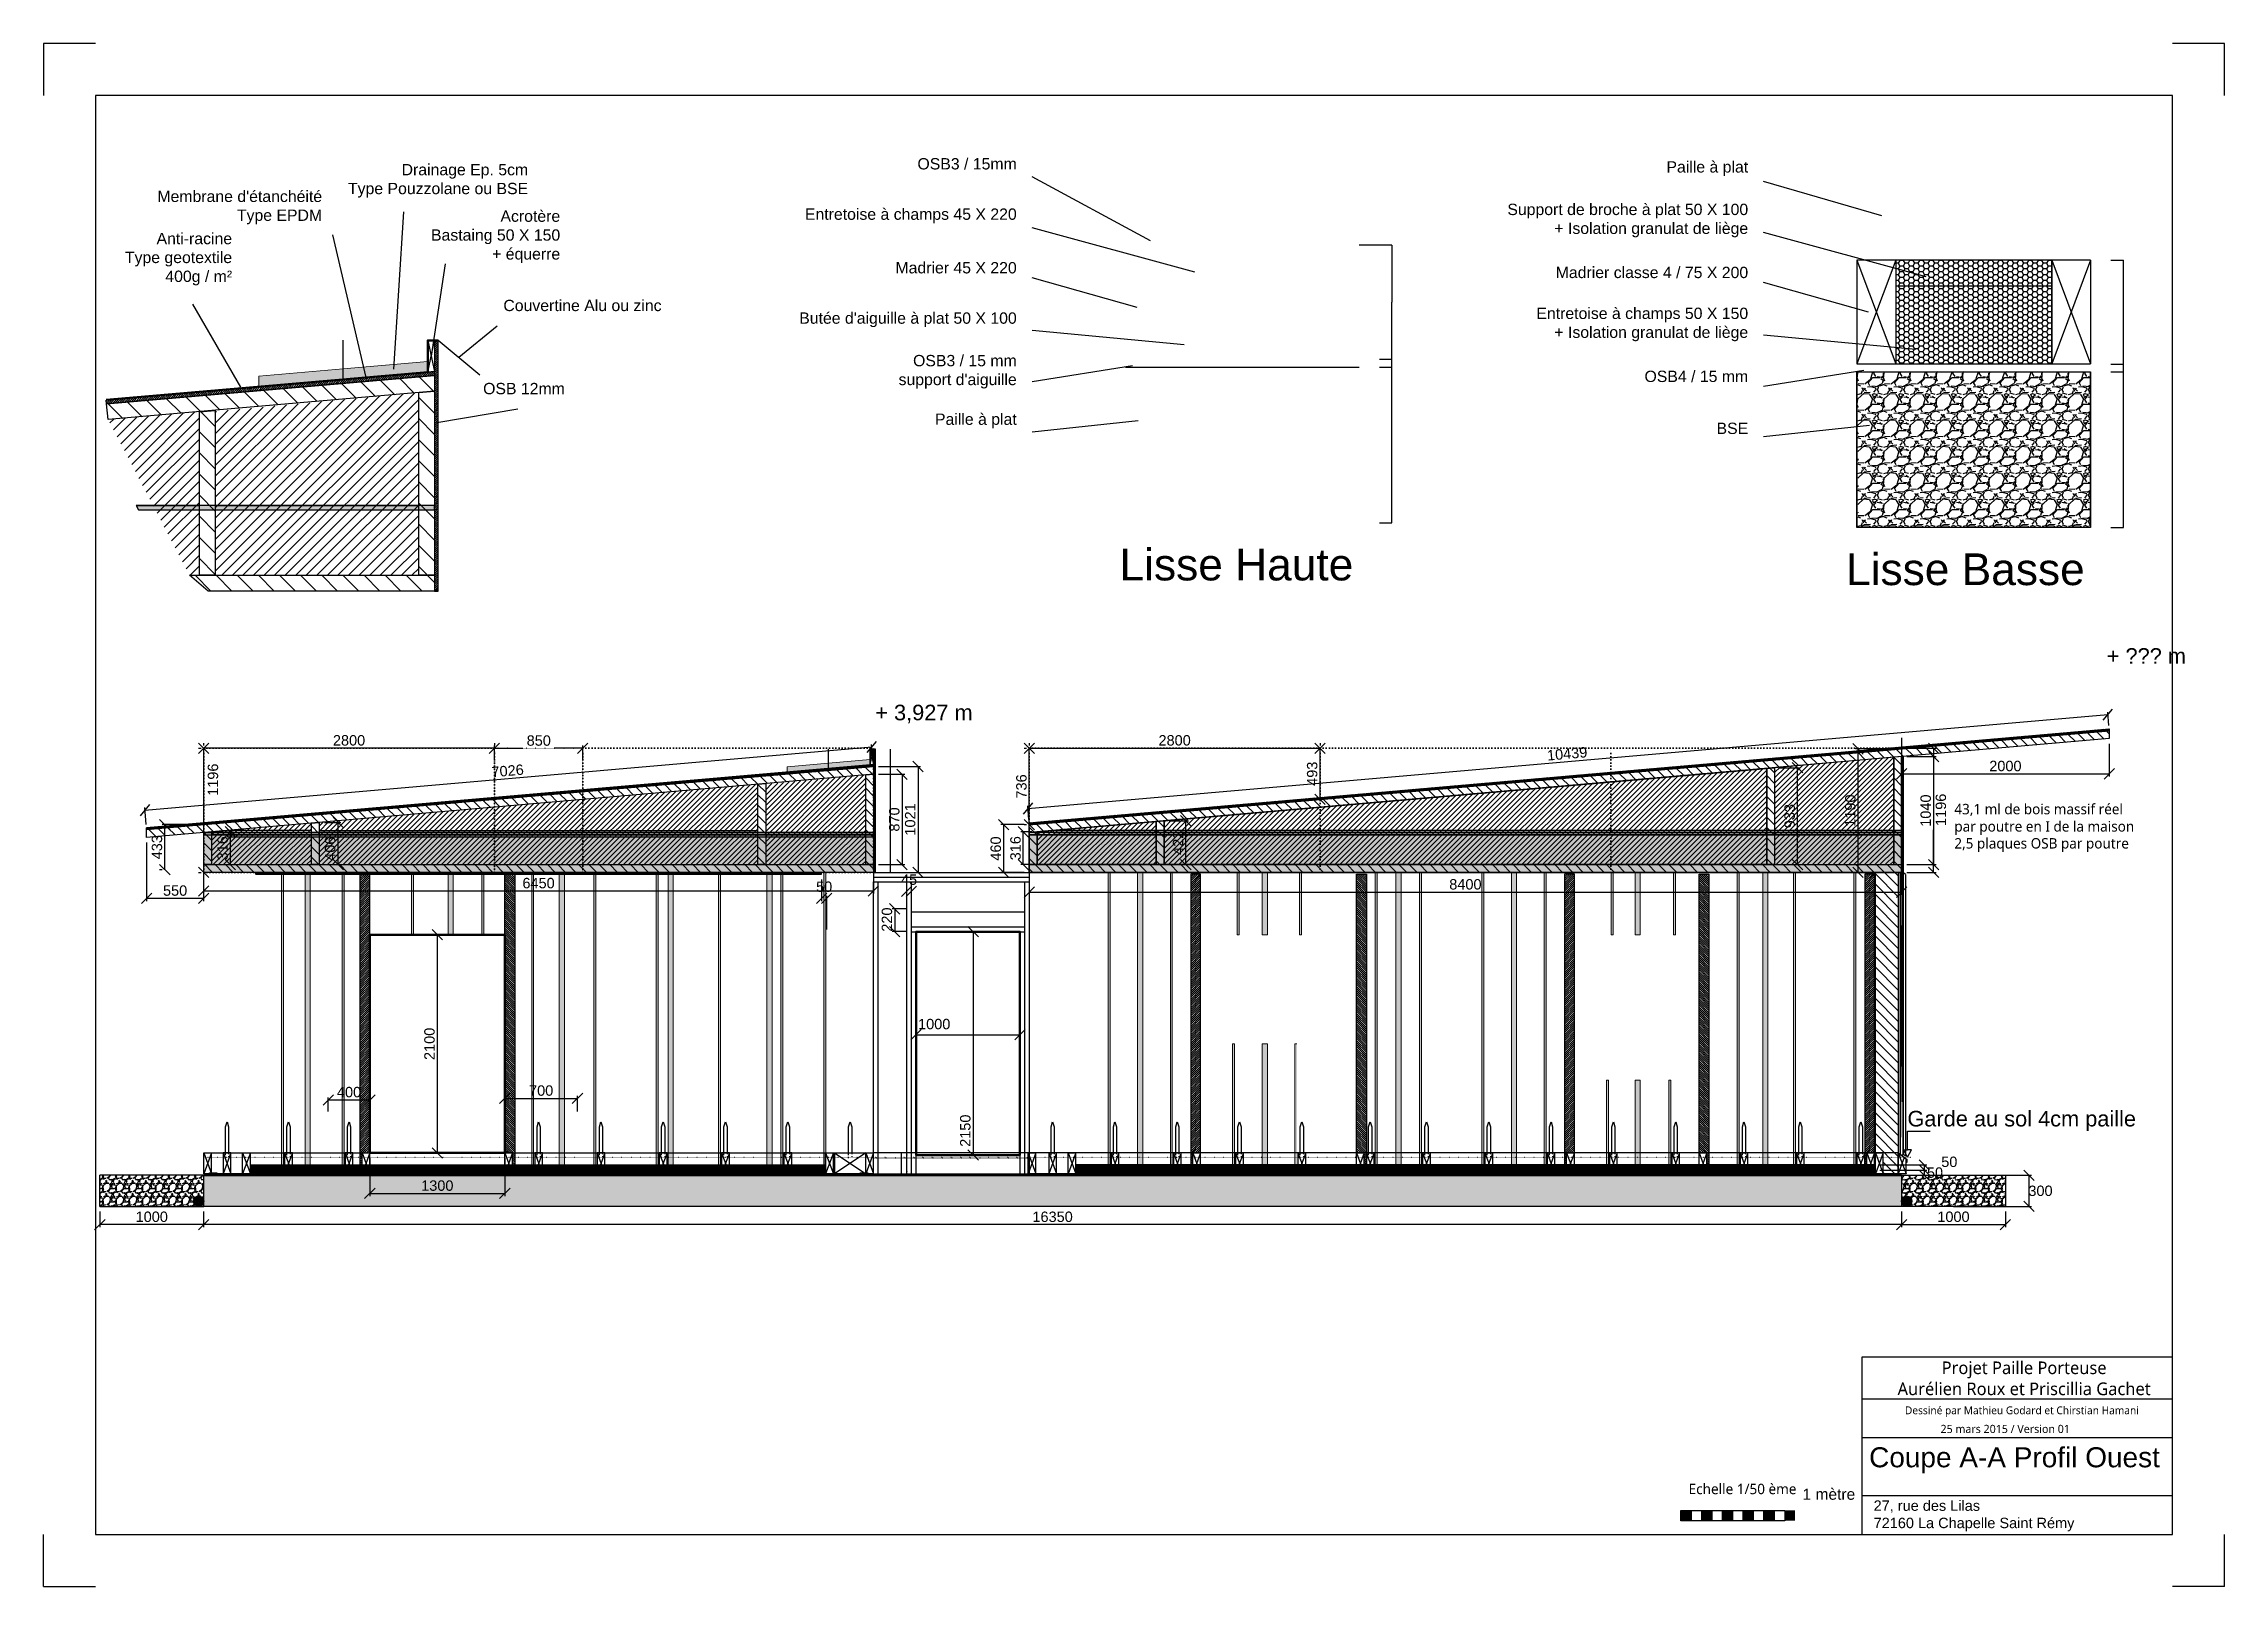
# Model space of a CAD drawing. Header units: millimetres. Extents: x 44442 to 107248, y 19612 to 59719.
# Drawn here: x 61533 to 82533, y 44869 to 59719 of the extents above; entities that cross this region are included whole.
import ezdxf

# ---------------------------------------------------------------- set-up
doc = ezdxf.new("R2010")
doc.units = ezdxf.units.MM
for name, pattern in [('ACAD_ISO02W100', [15, 12, -3]), ('ACAD_ISO03W100', [30, 12, -18]), ('ACAD_ISO07W100', [3, 0, -3]), ('DOT2', [3.175, 0, -3.175])]:
    doc.linetypes.add(name, pattern=pattern)
doc.layers.get('Defpoints').update_dxf_attribs({"true_color": 0xffffff})
for name, color, linetype, lineweight, true_color in [('Annotations', 7, 'Continuous', 25, 0x000000), ('Cartouche_A3', 7, 'Continuous', 25, 0x000000), ('Charpente', 7, 'Continuous', 25, 0x000000), ('Charpente ... Bois_massif_Poutre-en-I', 7, 'Continuous', 25, 0x7d3900), ('Charpente ... Isolation_paille_Poutre-en-I', 2, 'Continuous', 25, 0xffff00), ('Charpente ... Isoroof', 30, 'Continuous', 25, 0xff7f00), ('Charpente ... Isoroof_tasseaux', 7, 'Continuous', 25, 0x800000), ('Charpente ... OSB_Poutre-en-I', 7, 'Continuous', 25, 0xffdca8), ('Cotes ... calepinage_OSB_Poutre-en-I', 1, 'ACAD_ISO07W100', 35, 0xff0000), ('Cotes ... calepinage_OSB_Poutre-en-I ... cotation', 1, 'Continuous', 25, 0xff0000), ('Cotes ... Fondations', 7, 'Continuous', 25, 0xc0c0c0), ('Cotes ... Lisses', 1, 'Continuous', 25, 0xff0000), ('Cotes ... Menuiseries', 7, 'Continuous', 25, 0x008080), ('Cotes ... Montant_SAS', 7, 'Continuous', 25, 0x000000), ('Cotes ... Niveaux', 7, 'ACAD_ISO07W100', 25, 0x000000), ('Cotes ... Paille', 7, 'Continuous', 25, 0xf4cc94), ('Cotes ... Poutres_I', 7, 'Continuous', 25, 0x984500), ('Fondations', 7, 'Continuous', 25, 0xa0a0a4), ('Fondations ... Drainage', 7, 'Continuous', 25, 0xa0a0a4), ('Fondations ... Etanchéité', 1, 'Continuous', 25, 0xff0000), ('Fondations ... GéoTextile', 7, 'Continuous', 25, 0x008000), ('Fondations ... Liège', 7, 'Continuous', 25, 0xaaaa7f), ('Fondations ... Pouzzolane', 7, 'Continuous', 25, 0xc0c0c0), ('Lisse_basse ... Entretoises_broches', 6, 'Continuous', 25, 0xff00ff), ('Lisse_basse ... Madrier', 1, 'Continuous', 25, 0xff0000), ('Menuiseries', 7, 'Continuous', 50, 0x008080), ('Menuiseries ... Précadres', 7, 'Continuous', 25, 0x008080), ('Ossature_Bois ... Bardage', 7, 'Continuous', 25, 0xff5500), ('Ossature_Bois ... Isoroof 22', 30, 'Continuous', 25, 0xff7f00), ('Ossature_Bois ... Larmier', 3, 'Continuous', 25, 0x00ff00), ('Ossature_Bois ... Montant 220x45', 7, 'Continuous', 25, 0x850e0e), ('Ossature_Bois ... Pavaplan 8', 7, 'Continuous', 25, 0x000000), ('Ossature_Bois ... Tasseaux', 7, 'Continuous', 25, 0x800000), ('Sangles ... Sangles_Definitives', 131, 'Continuous', 0, 0xaaffff), ('Sangles ... Sangles_Temporaires', 5, 'Continuous', 0, 0x0000ff), ('SAS ... Montants', 7, 'Continuous', 25, 0x000000), ('Toiture_vegetale', 3, 'Continuous', 25, 0x00ff00), ('Toiture_vegetale ... Antiracine_geotextile', 7, 'Continuous', 100, 0x800080), ('Toiture_vegetale ... Couvertine', 30, 'Continuous', 100, 0xff7f00), ('Toiture_vegetale ... Drainage', 7, 'Continuous', 25, 0xa0a0a4), ('Toiture_vegetale ... Etanchete_EPDM', 5, 'Continuous', 25, 0x0000ff)]:
    doc.layers.add(name, color=color, linetype=linetype, lineweight=lineweight, true_color=true_color)
doc.styles.add('QCADDimTextStyle', font='')
doc.styles.add('textstyle59', font='')
doc.styles.add('textstyle60', font='')
doc.styles.add('textstyle61', font='')
doc.styles.add('textstyle62', font='')
doc.styles.add('textstyle63', font='')
doc.styles.add('textstyle64', font='')
doc.styles.add('textstyle65', font='')
doc.styles.add('textstyle67', font='')
doc.styles.add('textstyle68', font='')
doc.styles.add('textstyle69', font='')
doc.styles.add('textstyle70', font='')
doc.styles.add('textstyle71', font='')
doc.styles.add('textstyle72', font='')
doc.styles.add('textstyle73', font='')
doc.styles.add('textstyle74', font='')
doc.styles.add('textstyle75', font='')
doc.styles.add('textstyle76', font='')
doc.styles.add('textstyle77', font='')
doc.styles.add('textstyle78', font='')
doc.styles.add('textstyle79', font='')
doc.styles.add('textstyle80', font='')
doc.styles.add('textstyle81', font='')
doc.styles.add('textstyle82', font='')
doc.styles.add('textstyle83', font='')
doc.styles.add('textstyle84', font='')
doc.styles.add('textstyle85', font='')
doc.styles.add('textstyle86', font='')
doc.styles.add('textstyle87', font='')
doc.styles.add('textstyle88', font='')
doc.styles.add('textstyle89', font='')
doc.styles.add('textstyle90', font='')
doc.styles.add('textstyle91', font='')
doc.styles.get('QCADDimTextStyle').set_extended_font_data('Arial')
doc.styles.get('textstyle59').set_extended_font_data('Arial')
doc.styles.get('textstyle60').set_extended_font_data('Arial')
doc.styles.get('textstyle61').set_extended_font_data('Arial')
doc.styles.get('textstyle62').set_extended_font_data('Arial')
doc.styles.get('textstyle63').set_extended_font_data('Arial')
doc.styles.get('textstyle64').set_extended_font_data('Arial')
doc.styles.get('textstyle65').set_extended_font_data('Arial')
doc.styles.get('textstyle67').set_extended_font_data('Arial')
doc.styles.get('textstyle68').set_extended_font_data('Arial')
doc.styles.get('textstyle69').set_extended_font_data('Arial')
doc.styles.get('textstyle70').set_extended_font_data('Arial')
doc.styles.get('textstyle71').set_extended_font_data('Arial')
doc.styles.get('textstyle72').set_extended_font_data('Arial')
doc.styles.get('textstyle73').set_extended_font_data('Arial')
doc.styles.get('textstyle74').set_extended_font_data('Arial')
doc.styles.get('textstyle75').set_extended_font_data('Arial')
doc.styles.get('textstyle76').set_extended_font_data('Arial')
doc.styles.get('textstyle77').set_extended_font_data('Arial')
doc.styles.get('textstyle78').set_extended_font_data('Arial')
doc.styles.get('textstyle79').set_extended_font_data('Arial')
doc.styles.get('textstyle80').set_extended_font_data('Arial')
doc.styles.get('textstyle81').set_extended_font_data('Arial')
doc.styles.get('textstyle82').set_extended_font_data('Arial')
doc.styles.get('textstyle83').set_extended_font_data('Arial')
doc.styles.get('textstyle84').set_extended_font_data('Arial')
doc.styles.get('textstyle85').set_extended_font_data('Arial')
doc.styles.get('textstyle86').set_extended_font_data('Arial')
doc.styles.get('textstyle87').set_extended_font_data('Arial')
doc.styles.get('textstyle88').set_extended_font_data('Arial')
doc.styles.get('textstyle89').set_extended_font_data('Arial')
doc.styles.get('textstyle90').set_extended_font_data('Arial')
doc.styles.get('textstyle91').set_extended_font_data('Arial')
doc.dimstyles.new('QCADDimStyle', dxfattribs={"dimtxt": 20, "dimasz": 10, "dimexe": 5, "dimexo": 10, "dimgap": 5, "dimtad": 1, "dimtoh": 1, "dimdec": 4, "dimzin": 0, "dimdsep": 46, "dimtxsty": 'QCADDimTextStyle', "dimcen": 0.09, "dimadec": 0, "dimazin": 0, "dimtfac": 1, "dimtdec": 4, "dimtofl": 0, "dimtmove": 0, "dimatfit": 3, "dimfxl": 1, "dimtolj": 1, "dimtzin": 0, "dimarcsym": 0})
pattern_1 = [(228.0128, (91.44, 127), (-1016.0008633, -1143.0014045), [17.08605, -1691.525]), (184.9697, (80.01, 114.3), (1524.0024653, 126.99910377), [29.32025, -2902.7]), (132.5104, (50.8, 111.76), (1269.9990759, -1397.0013646), [20.6741, -2046.735]), (267.2737, (1.27, 80.01), (126.99944854, 2539.99918267), [26.70025, -2643.32]), (292.8337, (0, 53.34), (-635.00180278, 1524.0008665), [26.1817, -2591.99]), (357.2737, (10.16, 29.21), (-2539.99918267, 126.99944854), [26.70025, -2643.32]), (37.6942, (36.83, 27.94), (-1651.00104306, -1269.99886785), [35.3097, -3495.655]), (72.2553, (64.77, 49.53), (889.00177827, 2794.0008103), [33.336, -3300.265]), (121.4296, (74.93, 81.28), (-1016.00026176, 1650.998058), [26.79065, -2652.275]), (175.2364, (60.96, 104.14), (1396.9989027, -126.9988081), [30.58565, -1498.695]), (222.3974, (30.48, 106.68), (-1524.00004586, -1396.99818253), [39.5539, -3915.84]), (138.8141, (127, 78.74), (-888.9994337, 761.9988279), [13.50025, -1336.53]), (171.4692, (116.84, 87.63), (1650.9974798, -254.00064), [25.6841, -2542.73]), (225, (91.44, 91.44), (-3e-14, -126.99991), [17.96045, -161.6445]), (203.1986, (82.55, 106.68), (635.0021413, 254.0011137), [9.67205, -957.53]), (291.8014, (73.66, 102.87), (-127.000089, 381.0002454), [13.6783, -670.24]), (30.9638, (78.74, 90.17), (380.9995977, 254.000198), [22.216, -718.315]), (161.5651, (97.79, 101.6), (254.000116, -126.999811), [16.06435, -385.545]), (16.3895, (0, 102.87), (1270.0007007, 380.9992075), [22.5044, -2227.94]), (70.3462, (21.59, 109.22), (-507.9985844, -1396.9980244), [18.87995, -1869.11]), (293.1986, (97.79, 127), (-254.0011137, 635.0021413), [19.344, -947.86]), (343.6105, (105.41, 109.22), (-1270.0007007, 380.9992075), [22.5044, -2227.94]), (339.444, (0, 24.13), (-635.0007882, 253.9996918), [21.70175, -1063.385]), (294.7751, (20.32, 16.51), (-634.9985202, 1396.9993513), [18.1836, -1800.18]), (66.8014, (99.06, 0), (254.0011137, 635.0021413), [19.344, -947.86]), (17.354, (106.68, 17.78), (-1651.0000891, -507.9992338), [21.28915, -2107.62]), (69.444, (36.83, 0), (-253.9996918, -635.0007882), [10.8509, -1074.24]), (101.3099, (91.44, 0), (-126.999373, 507.998373), [6.47575, -641.1]), (165.9638, (90.17, 6.35), (381.000268, -126.99978), [26.1817, -497.4525]), (186.009, (64.77, 12.7), (1269.9981272, 126.99970343), [24.26335, -2402.07]), (303.6901, (78.74, 78.74), (-127.000044, 253.999755), [18.3162, -439.589]), (353.1572, (88.9, 63.5), (2159.00089283, -254.00113758), [31.97785, -3165.8]), (60.9454, (120.65, 59.69), (-507.9988183, -888.9978805), [13.0754, -1294.47]), (90, (127, 71.12), (-127, 127), [7.62, -119.38]), (120.2564, (62.23, 16.51), (507.9989233, -888.9995516), [17.64335, -1746.695]), (48.0128, (53.34, 31.75), (1016.0008633, 1143.0014045), [34.17215, -1674.44]), (0, (76.2, 57.15), (127, 127), [33.02, -93.98]), (325.3048, (109.22, 57.15), (-1269.99779955, 889.0000845), [20.0805, -1987.965]), (254.0546, (125.73, 45.72), (-127.000324, -508.00121), [18.49145, -906.085]), (207.646, (120.65, 27.94), (-2412.99915245, -1270.00079874), [30.10725, -2980.625]), (175.4261, (93.98, 13.97), (-1651.00038024, 126.99938556), [31.85145, -3153.29]), (175.4261, (93.98, 13.97), (-1651.00038024, 126.99938556), [31.85145, -3153.29])]

msp = doc.modelspace()

# ---------------------------------------------------------------- texts
at = {"layer": 'Annotations', "color": 7, "true_color": 0xffffff, "char_height": 305.171, "attachment_point": 6}
for s, insert, style in [('\\H108.99;OSB3 / 15mm', (70903.5872, 58561.52416), 'textstyle85'), ('\\H108.99;Paille à plat', (77947.16433, 58516.3736), 'textstyle77'), ('\\H108.99;Support de broche à plat 50 X 100\\P+ Isolation granulat de liège', (77947.16433, 58016.15701), 'textstyle78'), ('\\H108.99;Entretoise à champs 45 X 220', (70903.5872, 58061.30758), 'textstyle86'), ('\\H108.99;Madrier 45 X 220', (70903.5872, 57561.09099), 'textstyle87'), ('\\H108.99;Madrier classe 4 / 75 X 200', (77947.16433, 57515.94042), 'textstyle79'), ("\\H108.99;Butée d'aiguille à plat 50 X 100", (70903.5872, 57060.8744), 'textstyle88'), ('\\H108.99;Entretoise à champs 50 X 150\\P+ Isolation granulat de liège', (77947.16433, 57015.72384), 'textstyle80'), ("\\H108.99;OSB3 / 15 mm\\Psupport d'aiguille", (70903.5872, 56560.65782), 'textstyle89'), ('\\H108.99;OSB4 / 15 mm', (77947.16433, 56515.50725), 'textstyle81'), ('\\H108.99;Paille à plat', (70903.5872, 56087.76079), 'textstyle91'), ('\\H108.99;BSE', (77947.16433, 56015.29066), 'textstyle82'), ('Lisse Haute', (74144.51426, 54702.52953), 'textstyle90'), ('Lisse Basse', (81188.09138, 54657.37897), 'textstyle83')]:
    msp.add_mtext(s, dxfattribs=dict(at, insert=insert, style=style))
at = {"layer": 'Annotations', "char_height": 305.171}
for s, insert, attachment_point, style in [('\\H108.99;Drainage Ep. 5cm\\PType Pouzzolane ou BSE', (66198.64519, 58398.9537), 6, 'textstyle70'), ("\\H108.99;Membrane d'étanchéité\\PType EPDM", (64214.66449, 58141.87071), 6, 'textstyle69'), ('\\H108.99;Acrotère\\PBastaing 50 X 150\\P+ équerre', (66507.44181, 57860.38553), 6, 'textstyle71'), ('\\H108.99;Anti-racine\\PType geotextile\\P400g / m²', (63347.98313, 57644.76922), 6, 'textstyle75'), ('\\H108.99;Couvertine Alu ou zinc', (65960.09814, 57198.02597), 4, 'textstyle72'), ('\\H108.99;OSB 12mm', (66551.94847, 56397.99029), 6, 'textstyle73')]:
    msp.add_mtext(s, dxfattribs=dict(at, insert=insert, attachment_point=attachment_point, style=style))
at = {"layer": 'Cartouche_A3', "lineweight": -3}
for s, insert, char_height, attachment_point, style in [('\\fTrebuchet MS|b0|i0|c0|p0;\\H121.429;Projet Paille Porteuse\\PAurélien Roux et Priscillia Gachet', (80604.3387, 47033.66097), 100, 2, 'textstyle63'), ('\\fTrebuchet MS|b0|i0|c0|p0;Dessiné par Mathieu Godard et Chirstian Hamani', (79456.48689, 46550.7702), 74.9999703, 4, 'textstyle59'), ('\\fTrebuchet MS|b0|i0|c0|p0;\\H78.5714;25 mars 2015 / Version 01', (79799.29289, 46383.77194), 100, 4, 'textstyle60'), ('\\fTrebuchet MS|b0|i0|c0|p0;Echelle 1/50 ème', (77373.68271, 45805.82127), 100, 4, 'textstyle61'), ('27, rue des Lilas\\P72160 La Chapelle Saint Rémy', (79155.13318, 45547.65021), 99.9999605, 4, 'textstyle62')]:
    msp.add_mtext(s, dxfattribs=dict(at, insert=insert, char_height=char_height, attachment_point=attachment_point, style=style))
at = {"layer": 'Cartouche_A3', "char_height": 300, "attachment_point": 2}
for s, insert, style in [('\\H192.857;Coupe A-A Profil Ouest', (80511.66402, 46208.09121), 'textstyle76'), ('\\H107.143;1 mètre', (78724.34611, 45809.94844), 'textstyle67')]:
    msp.add_mtext(s, dxfattribs=dict(at, insert=insert, style=style))
at = {"layer": 'Cotes ... calepinage_OSB_Poutre-en-I ... cotation', "insert": (79932.26457, 52004.61699), "char_height": 100, "attachment_point": 4, "style": 'textstyle65'}
msp.add_mtext('\\fTrebuchet MS|b0|i0|c0|p0;2,5 plaques OSB par poutre', dxfattribs=at)
at = {"layer": 'Cotes ... Niveaux', "char_height": 50, "attachment_point": 7}
for s, insert, style in [('\\H150;+ ??? m', (81400, 53749.95052), 'textstyle84'), ('\\H150;+ 3,927 m', (69541.24341, 53177.68581), 'textstyle74'), ('\\H150;Garde au sol 4cm paille', (79480.69715, 49250.8632), 'textstyle68')]:
    msp.add_mtext(s, dxfattribs=dict(at, insert=insert, style=style))
at = {"layer": 'Cotes ... Poutres_I', "insert": (79932.26457, 52250.8632), "char_height": 100, "attachment_point": 4, "style": 'textstyle64'}
msp.add_mtext('\\fTrebuchet MS|b0|i0|c0|p0;43,1 ml de bois massif réel\\Ppar poutre en I de la maison', dxfattribs=at)

# ---------------------------------------------------------------- blocks, each defined once
blk = doc.blocks.new('osb_poutre_I')
at = {"layer": 'Cotes ... calepinage_OSB_Poutre-en-I'}
for p, q in [((0, 280), (119.6, 280)), ((0, 280), (0, 0)), ((119.6, 280), (119.6, 0)), ((0, 0), (119.6, 0))]:
    blk.add_line(p, q, dxfattribs=at)
blk = doc.blocks.new('*D61')
at = {"layer": 'Cotes ... calepinage_OSB_Poutre-en-I ... cotation', "color": 0, "lineweight": -2}
for p, q in [((65924, 52987), (65824, 52887)), ((65874, 52823), (65874, 52962)), ((65874, 52937), (66148, 52937)), ((66724, 52937), (66455, 52937)), ((66674, 52887), (66774, 52987)), ((66724, 52823), (66724, 52962))]:
    blk.add_line(p, q, dxfattribs=at)
at = {"layer": 'Defpoints', "color": 0}
for p in [(66724, 52937), (65874, 52773), (66724, 52773)]:
    blk.add_point(p, dxfattribs=at)
at = {"layer": 'Cotes ... calepinage_OSB_Poutre-en-I ... cotation', "color": 0, "insert": (66301, 53010), "char_height": 100, "attachment_point": 5, "style": 'QCADDimTextStyle'}
blk.add_mtext('\\A1;850', dxfattribs=at)
blk = doc.blocks.new('*D62')
at = {"layer": 'Cotes ... calepinage_OSB_Poutre-en-I ... cotation', "color": 0, "lineweight": -2}
for p, q in [((63124, 52987), (63024, 52887)), ((63074, 52987), (63074, 52962)), ((65874, 52937), (63074, 52937)), ((65824, 52887), (65924, 52987)), ((65874, 52987), (65874, 52962))]:
    blk.add_line(p, q, dxfattribs=at)
at = {"layer": 'Defpoints', "color": 0}
for p in [(63074, 52937), (63074, 52937), (65874, 52937)]:
    blk.add_point(p, dxfattribs=at)
at = {"layer": 'Cotes ... calepinage_OSB_Poutre-en-I ... cotation', "color": 0, "insert": (64474, 53012), "char_height": 100, "attachment_point": 5, "style": 'QCADDimTextStyle'}
blk.add_mtext('\\A1;2800', dxfattribs=at)
blk = doc.blocks.new('*D63')
at = {"layer": 'Cotes ... calepinage_OSB_Poutre-en-I ... cotation', "color": 0, "lineweight": -2}
for p, q in [((63124, 52887), (63024, 52987)), ((63024, 52937), (63049, 52937)), ((63074, 52937), (63074, 51741)), ((63024, 51791), (63124, 51691)), ((63024, 51741), (63049, 51741))]:
    blk.add_line(p, q, dxfattribs=at)
at = {"layer": 'Defpoints', "color": 0}
for p in [(63074, 52937), (63074, 51741), (63074, 51741)]:
    blk.add_point(p, dxfattribs=at)
at = {"layer": 'Cotes ... calepinage_OSB_Poutre-en-I ... cotation', "color": 0, "insert": (63164, 52634), "char_height": 100, "attachment_point": 5, "rotation": 90, "style": 'QCADDimTextStyle'}
blk.add_mtext('\\A1;1196', dxfattribs=at)
blk = doc.blocks.new('*D64')
at = {"layer": 'Cotes ... calepinage_OSB_Poutre-en-I ... cotation', "color": 0, "lineweight": -2}
for p, q in [((71074, 52987), (70974, 52887)), ((71024, 52987), (71024, 52962)), ((71024, 52937), (73824, 52937)), ((73774, 52887), (73874, 52987)), ((73824, 52987), (73824, 52962))]:
    blk.add_line(p, q, dxfattribs=at)
at = {"layer": 'Defpoints', "color": 0}
for p in [(71024, 52937), (73824, 52937), (73824, 52937)]:
    blk.add_point(p, dxfattribs=at)
at = {"layer": 'Cotes ... calepinage_OSB_Poutre-en-I ... cotation', "color": 0, "insert": (72424, 53012), "char_height": 100, "attachment_point": 5, "style": 'QCADDimTextStyle'}
blk.add_mtext('\\A1;2800', dxfattribs=at)
blk = doc.blocks.new('*D65')
at = {"layer": 'Cotes ... calepinage_OSB_Poutre-en-I ... cotation', "color": 0, "lineweight": -2}
for p, q in [((79474, 52937), (79757, 52937)), ((79782, 52887), (79682, 52987)), ((79732, 52937), (79732, 52538)), ((79732, 51741), (79732, 52150)), ((79474, 51741), (79757, 51741)), ((79682, 51791), (79782, 51691))]:
    blk.add_line(p, q, dxfattribs=at)
at = {"layer": 'Defpoints', "color": 0}
for p in [(79424, 52937), (79424, 51741), (79732, 51741)]:
    blk.add_point(p, dxfattribs=at)
at = {"layer": 'Cotes ... calepinage_OSB_Poutre-en-I ... cotation', "color": 0, "insert": (79803, 52344), "char_height": 100, "attachment_point": 5, "rotation": 90, "style": 'QCADDimTextStyle'}
blk.add_mtext('\\A1;1196', dxfattribs=at)
blk = doc.blocks.new('*D66')
at = {"layer": 'Cotes ... Poutres_I', "color": 0, "lineweight": -2}
for p, q in [((79424, 53038), (79424, 51526)), ((71024, 52151), (71024, 51526)), ((71074, 51601), (70974, 51501)), ((71024, 51551), (79424, 51551)), ((79374, 51501), (79474, 51601))]:
    blk.add_line(p, q, dxfattribs=at)
at = {"layer": 'Defpoints', "color": 0}
for p in [(79424, 53088), (71024, 52201), (79424, 51551)]:
    blk.add_point(p, dxfattribs=at)
at = {"layer": 'Cotes ... Poutres_I', "color": 0, "insert": (75224, 51626), "char_height": 100, "attachment_point": 5, "style": 'QCADDimTextStyle'}
blk.add_mtext('\\A1;8400', dxfattribs=at)
blk = doc.blocks.new('*D67')
at = {"layer": 'Cotes ... Poutres_I', "color": 0, "lineweight": -2}
for p, q in [((70827, 52151), (70727, 52251)), ((70974, 52201), (70752, 52201)), ((70777, 52201), (70777, 51741)), ((70727, 51791), (70827, 51691)), ((70974, 51741), (70752, 51741))]:
    blk.add_line(p, q, dxfattribs=at)
at = {"layer": 'Defpoints', "color": 0}
for p in [(71024, 52201), (70777, 51741), (71024, 51741)]:
    blk.add_point(p, dxfattribs=at)
at = {"layer": 'Cotes ... Poutres_I', "color": 0, "insert": (70702, 51971), "char_height": 100, "attachment_point": 5, "rotation": 90, "style": 'QCADDimTextStyle'}
blk.add_mtext('\\A1;460', dxfattribs=at)
blk = doc.blocks.new('*D68')
at = {"layer": 'Cotes ... Poutres_I', "color": 0, "lineweight": -2}
for p, q in [((81424, 52979), (81424, 52665)), ((79474, 52740), (79374, 52640)), ((79424, 52806), (79424, 52665)), ((81374, 52640), (81474, 52740)), ((79424, 52690), (81424, 52690))]:
    blk.add_line(p, q, dxfattribs=at)
at = {"layer": 'Defpoints', "color": 0}
for p in [(81424, 53029), (79424, 52856), (81424, 52690)]:
    blk.add_point(p, dxfattribs=at)
at = {"layer": 'Cotes ... Poutres_I', "color": 0, "insert": (80424, 52765), "char_height": 100, "attachment_point": 5, "style": 'QCADDimTextStyle'}
blk.add_mtext('\\A1;2000', dxfattribs=at)
blk = doc.blocks.new('*D69')
at = {"layer": 'Cotes ... Poutres_I', "color": 0, "lineweight": -2}
for p, q in [((79056, 52881), (78956, 52981)), ((79374, 52931), (78981, 52931)), ((79006, 51741), (79006, 52931)), ((78956, 51791), (79056, 51691)), ((79374, 51741), (78981, 51741))]:
    blk.add_line(p, q, dxfattribs=at)
at = {"layer": 'Defpoints', "color": 0}
for p in [(79006, 52931), (79424, 52931), (79424, 51741)]:
    blk.add_point(p, dxfattribs=at)
at = {"layer": 'Cotes ... Poutres_I', "color": 0, "insert": (78931, 52336), "char_height": 100, "attachment_point": 5, "rotation": 90, "style": 'QCADDimTextStyle'}
blk.add_mtext('\\A1;1190', dxfattribs=at)
blk = doc.blocks.new('*D70')
at = {"layer": 'Cotes ... Poutres_I', "color": 0, "lineweight": -2}
for p, q in [((71011, 52356), (81411, 53260)), ((81365, 53206), (81456, 53314)), ((81420, 53155), (81409, 53285)), ((71056, 52411), (70965, 52302)), ((71020, 52251), (71009, 52381))]:
    blk.add_line(p, q, dxfattribs=at)
at = {"layer": 'Defpoints', "color": 0}
for p in [(81411, 53260), (81424, 53105), (71024, 52201)]:
    blk.add_point(p, dxfattribs=at)
at = {"layer": 'Cotes ... Poutres_I', "color": 0, "insert": (76204, 52883), "char_height": 100, "attachment_point": 5, "rotation": 4.9668, "style": 'QCADDimTextStyle'}
blk.add_mtext('\\A1;10439', dxfattribs=at)
blk = doc.blocks.new('*D71')
at = {"layer": 'Cotes ... Poutres_I', "color": 0, "lineweight": -2}
for p, q in [((79474, 52856), (79757, 52856)), ((79782, 52806), (79682, 52906)), ((79732, 52856), (79732, 51816)), ((79474, 51816), (79757, 51816)), ((79682, 51866), (79782, 51766))]:
    blk.add_line(p, q, dxfattribs=at)
at = {"layer": 'Defpoints', "color": 0}
for p in [(79424, 52856), (79424, 51816), (79732, 51816)]:
    blk.add_point(p, dxfattribs=at)
at = {"layer": 'Cotes ... Poutres_I', "color": 0, "insert": (79657, 52336), "char_height": 100, "attachment_point": 5, "rotation": 90, "style": 'QCADDimTextStyle'}
blk.add_mtext('\\A1;1040', dxfattribs=at)
blk = doc.blocks.new('*D72')
at = {"layer": 'Cotes ... Poutres_I', "color": 0, "lineweight": -2}
for p, q in [((78252, 52749), (78447, 52749)), ((78472, 52699), (78372, 52799)), ((78422, 51816), (78422, 52749)), ((78252, 51816), (78447, 51816)), ((78372, 51866), (78472, 51766))]:
    blk.add_line(p, q, dxfattribs=at)
at = {"layer": 'Defpoints', "color": 0}
for p in [(78202, 52749), (78422, 52749), (78202, 51816)]:
    blk.add_point(p, dxfattribs=at)
at = {"layer": 'Cotes ... Poutres_I', "color": 0, "insert": (78347, 52283), "char_height": 100, "attachment_point": 5, "rotation": 90, "style": 'QCADDimTextStyle'}
blk.add_mtext('\\A1;933', dxfattribs=at)
blk = doc.blocks.new('*D73')
at = {"layer": 'Cotes ... Poutres_I', "color": 0, "lineweight": -2}
for p, q in [((72372, 52238), (72557, 52238)), ((72582, 52188), (72482, 52288)), ((72532, 51816), (72532, 52238)), ((72372, 51816), (72557, 51816)), ((72482, 51866), (72582, 51766))]:
    blk.add_line(p, q, dxfattribs=at)
at = {"layer": 'Defpoints', "color": 0}
for p in [(72322, 52238), (72532, 52238), (72322, 51816)]:
    blk.add_point(p, dxfattribs=at)
at = {"layer": 'Cotes ... Poutres_I', "color": 0, "insert": (72457, 52027), "char_height": 100, "attachment_point": 5, "rotation": 90, "style": 'QCADDimTextStyle'}
blk.add_mtext('\\A1;422', dxfattribs=at)
blk = doc.blocks.new('*D74')
at = {"layer": 'Cotes ... Poutres_I', "color": 0, "lineweight": -2}
for p, q in [((71017, 52082), (70917, 52182)), ((71049, 52132), (70942, 52132)), ((70967, 51816), (70967, 52132)), ((70917, 51866), (71017, 51766)), ((71049, 51816), (70942, 51816))]:
    blk.add_line(p, q, dxfattribs=at)
at = {"layer": 'Defpoints', "color": 0}
for p in [(70967, 52132), (71099, 52132), (71099, 51816)]:
    blk.add_point(p, dxfattribs=at)
at = {"layer": 'Cotes ... Poutres_I', "color": 0, "insert": (70892, 51974), "char_height": 100, "attachment_point": 5, "rotation": 90, "style": 'QCADDimTextStyle'}
blk.add_mtext('\\A1;316', dxfattribs=at)
blk = doc.blocks.new('*D75')
at = {"layer": 'Cotes ... calepinage_OSB_Poutre-en-I ... cotation', "color": 0, "lineweight": -2}
for p, q in [((73874, 52887), (73774, 52987)), ((73774, 52937), (73799, 52937)), ((73824, 52444), (73824, 52937)), ((73774, 52494), (73874, 52394)), ((73774, 52444), (73799, 52444))]:
    blk.add_line(p, q, dxfattribs=at)
at = {"layer": 'Defpoints', "color": 0}
for p in [(73824, 52937), (73824, 52937), (73824, 52444)]:
    blk.add_point(p, dxfattribs=at)
at = {"layer": 'Cotes ... calepinage_OSB_Poutre-en-I ... cotation', "color": 0, "insert": (73749, 52691), "char_height": 100, "attachment_point": 5, "rotation": 90, "style": 'QCADDimTextStyle'}
blk.add_mtext('\\A1;493', dxfattribs=at)
blk = doc.blocks.new('*D76')
at = {"layer": 'Cotes ... calepinage_OSB_Poutre-en-I ... cotation', "color": 0, "lineweight": -2}
for p, q in [((71074, 52887), (70974, 52987)), ((70974, 52937), (70999, 52937)), ((71024, 52201), (71024, 52937)), ((70974, 52251), (71074, 52151)), ((70974, 52201), (70999, 52201))]:
    blk.add_line(p, q, dxfattribs=at)
at = {"layer": 'Defpoints', "color": 0}
for p in [(71024, 52937), (71024, 52937), (71024, 52201)]:
    blk.add_point(p, dxfattribs=at)
at = {"layer": 'Cotes ... calepinage_OSB_Poutre-en-I ... cotation', "color": 0, "insert": (70949, 52569), "char_height": 100, "attachment_point": 5, "rotation": 90, "style": 'QCADDimTextStyle'}
blk.add_mtext('\\A1;736', dxfattribs=at)
blk = doc.blocks.new('*D77')
at = {"layer": 'Cotes ... Poutres_I', "color": 0, "lineweight": -2}
for p, q in [((62508, 52340), (69508, 52949)), ((69462, 52895), (69553, 53003)), ((69520, 52811), (69506, 52974)), ((62553, 52395), (62462, 52286)), ((62520, 52203), (62506, 52365))]:
    blk.add_line(p, q, dxfattribs=at)
at = {"layer": 'Defpoints', "color": 0}
for p in [(69508, 52949), (69524, 52761), (62524, 52153)]:
    blk.add_point(p, dxfattribs=at)
at = {"layer": 'Cotes ... Poutres_I', "color": 0, "insert": (66001, 52719), "char_height": 100, "attachment_point": 5, "rotation": 4.9668, "style": 'QCADDimTextStyle'}
blk.add_mtext('\\A1;7026', dxfattribs=at)
blk = doc.blocks.new('*D78')
at = {"layer": 'Cotes ... Poutres_I', "color": 0, "lineweight": -2}
for p, q in [((69574, 52761), (69978, 52761)), ((70003, 52711), (69903, 52811)), ((69953, 52761), (69953, 51741)), ((69574, 51741), (69978, 51741)), ((69903, 51791), (70003, 51691))]:
    blk.add_line(p, q, dxfattribs=at)
at = {"layer": 'Defpoints', "color": 0}
for p in [(69524, 52761), (69524, 51741), (69953, 51741)]:
    blk.add_point(p, dxfattribs=at)
at = {"layer": 'Cotes ... Poutres_I', "color": 0, "insert": (69878, 52251), "char_height": 100, "attachment_point": 5, "rotation": 90, "style": 'QCADDimTextStyle'}
blk.add_mtext('\\A1;1021', dxfattribs=at)
blk = doc.blocks.new('*D79')
at = {"layer": 'Cotes ... Poutres_I', "color": 0, "lineweight": -2}
for p, q in [((69850, 52636), (69750, 52736)), ((69574, 52686), (69825, 52686)), ((69800, 52686), (69800, 51816)), ((69574, 51816), (69825, 51816)), ((69750, 51866), (69850, 51766))]:
    blk.add_line(p, q, dxfattribs=at)
at = {"layer": 'Defpoints', "color": 0}
for p in [(69524, 52686), (69524, 51816), (69800, 51816)]:
    blk.add_point(p, dxfattribs=at)
at = {"layer": 'Cotes ... Poutres_I', "color": 0, "insert": (69725, 52251), "char_height": 100, "attachment_point": 5, "rotation": 90, "style": 'QCADDimTextStyle'}
blk.add_mtext('\\A1;870', dxfattribs=at)
blk = doc.blocks.new('*D80')
at = {"layer": 'Cotes ... Poutres_I', "color": 0, "lineweight": -2}
for p, q in [((64237, 52222), (64395, 52222)), ((64420, 52172), (64320, 52272)), ((64370, 51816), (64370, 52222)), ((64237, 51816), (64395, 51816)), ((64320, 51866), (64420, 51766))]:
    blk.add_line(p, q, dxfattribs=at)
at = {"layer": 'Defpoints', "color": 0}
for p in [(64187, 52222), (64370, 52222), (64187, 51816)]:
    blk.add_point(p, dxfattribs=at)
at = {"layer": 'Cotes ... Poutres_I', "color": 0, "insert": (64292, 51970), "char_height": 100, "attachment_point": 5, "rotation": 90, "style": 'QCADDimTextStyle'}
blk.add_mtext('\\A1;406', dxfattribs=at)
blk = doc.blocks.new('*D81')
at = {"layer": 'Cotes ... Poutres_I', "color": 0, "lineweight": -2}
for p, q in [((63199, 52132), (63357, 52132)), ((63382, 52082), (63282, 52182)), ((63332, 51816), (63332, 52132)), ((63199, 51816), (63357, 51816)), ((63282, 51866), (63382, 51766))]:
    blk.add_line(p, q, dxfattribs=at)
at = {"layer": 'Defpoints', "color": 0}
for p in [(63149, 52132), (63332, 52132), (63149, 51816)]:
    blk.add_point(p, dxfattribs=at)
at = {"layer": 'Cotes ... Poutres_I', "color": 0, "insert": (63257, 51974), "char_height": 100, "attachment_point": 5, "rotation": 90, "style": 'QCADDimTextStyle'}
blk.add_mtext('\\A1;316', dxfattribs=at)
blk = doc.blocks.new('*D82')
at = {"layer": 'Cotes ... Poutres_I', "color": 0, "lineweight": -2}
for p, q in [((69524, 52711), (69524, 51538)), ((63074, 52076), (63074, 51538)), ((63124, 51613), (63024, 51513)), ((63074, 51563), (69524, 51563)), ((69474, 51513), (69574, 51613))]:
    blk.add_line(p, q, dxfattribs=at)
at = {"layer": 'Defpoints', "color": 0}
for p in [(69524, 52761), (63074, 52126), (69524, 51563)]:
    blk.add_point(p, dxfattribs=at)
at = {"layer": 'Cotes ... Poutres_I', "color": 0, "insert": (66299, 51638), "char_height": 100, "attachment_point": 5, "style": 'QCADDimTextStyle'}
blk.add_mtext('\\A1;6450', dxfattribs=at)
blk = doc.blocks.new('*D83')
at = {"layer": 'Cotes ... Poutres_I', "color": 0, "lineweight": -2}
for p, q in [((62750, 52151), (62650, 52251)), ((63024, 52201), (62675, 52201)), ((62700, 51768), (62700, 52201)), ((62650, 51818), (62750, 51718)), ((62650, 51768), (62675, 51768))]:
    blk.add_line(p, q, dxfattribs=at)
at = {"layer": 'Defpoints', "color": 0}
for p in [(62700, 52201), (63074, 52201), (62700, 51768)]:
    blk.add_point(p, dxfattribs=at)
at = {"layer": 'Cotes ... Poutres_I', "color": 0, "insert": (62625, 51984), "char_height": 100, "attachment_point": 5, "rotation": 90, "style": 'QCADDimTextStyle'}
blk.add_mtext('\\A1;433', dxfattribs=at)
blk = doc.blocks.new('*D84')
at = {"layer": 'Cotes ... Poutres_I', "color": 0, "lineweight": -2}
for p, q in [((62524, 52028), (62524, 51466)), ((63074, 52076), (63074, 51466)), ((62574, 51541), (62474, 51441)), ((63074, 51491), (62524, 51491)), ((63024, 51441), (63124, 51541))]:
    blk.add_line(p, q, dxfattribs=at)
at = {"layer": 'Defpoints', "color": 0}
for p in [(63074, 52126), (62524, 52078), (62524, 51491)]:
    blk.add_point(p, dxfattribs=at)
at = {"layer": 'Cotes ... Poutres_I', "color": 0, "insert": (62799, 51566), "char_height": 100, "attachment_point": 5, "style": 'QCADDimTextStyle'}
blk.add_mtext('\\A1;550', dxfattribs=at)
blk = doc.blocks.new('*D85')
at = {"layer": 'Cotes ... Menuiseries', "color": 0, "lineweight": -2}
for p, q in [((64674, 48991), (64674, 48626)), ((65974, 48991), (65974, 48626)), ((64724, 48701), (64624, 48601)), ((64674, 48651), (65974, 48651)), ((65924, 48601), (66024, 48701))]:
    blk.add_line(p, q, dxfattribs=at)
at = {"layer": 'Defpoints', "color": 0}
for p in [(64674, 49041), (65974, 49041), (65974, 48651)]:
    blk.add_point(p, dxfattribs=at)
at = {"layer": 'Cotes ... Menuiseries', "color": 0, "insert": (65324, 48726), "char_height": 100, "attachment_point": 5, "style": 'QCADDimTextStyle'}
blk.add_mtext('\\A1;1300', dxfattribs=at)
blk = doc.blocks.new('*D86')
at = {"layer": 'Cotes ... Menuiseries', "color": 0, "lineweight": -2}
for p, q in [((65374, 51091), (65274, 51191)), ((65924, 51141), (65299, 51141)), ((65324, 51141), (65324, 49041)), ((65274, 49091), (65374, 48991)), ((65924, 49041), (65299, 49041))]:
    blk.add_line(p, q, dxfattribs=at)
at = {"layer": 'Defpoints', "color": 0}
for p in [(65974, 51141), (65324, 49041), (65974, 49041)]:
    blk.add_point(p, dxfattribs=at)
at = {"layer": 'Cotes ... Menuiseries', "color": 0, "insert": (65249, 50091), "char_height": 100, "attachment_point": 5, "rotation": 90, "style": 'QCADDimTextStyle'}
blk.add_mtext('\\A1;2100', dxfattribs=at)
blk = doc.blocks.new('*D87')
at = {"layer": 'Cotes ... Paille', "color": 0, "lineweight": -2}
for p, q in [((64324, 49601), (64224, 49501)), ((64274, 49441), (64274, 49576)), ((64624, 49501), (64724, 49601)), ((64674, 49441), (64674, 49576)), ((64274, 49551), (64674, 49551))]:
    blk.add_line(p, q, dxfattribs=at)
at = {"layer": 'Defpoints', "color": 0}
for p in [(64274, 49391), (64674, 49551), (64674, 49391)]:
    blk.add_point(p, dxfattribs=at)
at = {"layer": 'Cotes ... Paille', "color": 0, "insert": (64474, 49626), "char_height": 100, "attachment_point": 5, "style": 'QCADDimTextStyle'}
blk.add_mtext('\\A1;400', dxfattribs=at)
blk = doc.blocks.new('*D88')
at = {"layer": 'Cotes ... Paille', "color": 0, "lineweight": -2}
for p, q in [((66024, 49616), (65924, 49516)), ((65974, 49441), (65974, 49591)), ((65974, 49566), (66674, 49566)), ((66624, 49516), (66724, 49616)), ((66674, 49441), (66674, 49591))]:
    blk.add_line(p, q, dxfattribs=at)
at = {"layer": 'Defpoints', "color": 0}
for p in [(66674, 49566), (65974, 49391), (66674, 49391)]:
    blk.add_point(p, dxfattribs=at)
at = {"layer": 'Cotes ... Paille', "color": 0, "insert": (66324, 49641), "char_height": 100, "attachment_point": 5, "style": 'QCADDimTextStyle'}
blk.add_mtext('\\A1;700', dxfattribs=at)
blk = doc.blocks.new('*D89')
at = {"layer": 'Cotes ... Paille', "color": 0, "lineweight": -2}
for p, q in [((69024, 51673), (69024, 51466)), ((68974, 51441), (69074, 51541)), ((69124, 51541), (69024, 51441)), ((69074, 51191), (69074, 51516))]:
    blk.add_line(p, q, dxfattribs=at)
at = {"layer": 'Defpoints', "color": 0}
for p in [(69024, 51723), (69024, 51491), (69074, 51141)]:
    blk.add_point(p, dxfattribs=at)
at = {"layer": 'Cotes ... Paille', "color": 0, "insert": (69049, 51603), "char_height": 100, "attachment_point": 5, "style": 'QCADDimTextStyle'}
blk.add_mtext('\\A1;50', dxfattribs=at)
blk = doc.blocks.new('*D93')
at = {"layer": 'Cotes ... Menuiseries', "color": 0, "lineweight": -2}
for p, q in [((69934, 51121), (69934, 50154)), ((70934, 51121), (70934, 50154)), ((69984, 50229), (69884, 50129)), ((70884, 50129), (70984, 50229)), ((69934, 50179), (70934, 50179))]:
    blk.add_line(p, q, dxfattribs=at)
at = {"layer": 'Defpoints', "color": 0}
for p in [(69934, 51171), (70934, 51171), (70934, 50179)]:
    blk.add_point(p, dxfattribs=at)
at = {"layer": 'Cotes ... Menuiseries', "color": 0, "insert": (70109, 50281), "char_height": 100, "attachment_point": 5, "style": 'QCADDimTextStyle'}
blk.add_mtext('\\A1;1000', dxfattribs=at)
blk = doc.blocks.new('*D94')
at = {"layer": 'Cotes ... Menuiseries', "color": 0, "lineweight": -2}
for p, q in [((70084, 51171), (70509, 51171)), ((70534, 51121), (70434, 51221)), ((70484, 51171), (70484, 49021)), ((70084, 49021), (70509, 49021)), ((70434, 49071), (70534, 48971))]:
    blk.add_line(p, q, dxfattribs=at)
at = {"layer": 'Defpoints', "color": 0}
for p in [(70034, 51171), (70034, 49021), (70484, 49021)]:
    blk.add_point(p, dxfattribs=at)
at = {"layer": 'Cotes ... Menuiseries', "color": 0, "insert": (70409, 49255), "char_height": 100, "attachment_point": 5, "rotation": 90, "style": 'QCADDimTextStyle'}
blk.add_mtext('\\A1;2150', dxfattribs=at)
blk = doc.blocks.new('*D95')
at = {"layer": 'Cotes ... Montant_SAS', "color": 0, "lineweight": -2}
for p, q in [((69779, 51341), (69679, 51441)), ((69839, 51391), (69704, 51391)), ((69729, 51391), (69729, 51171)), ((69679, 51221), (69779, 51121)), ((69839, 51171), (69704, 51171))]:
    blk.add_line(p, q, dxfattribs=at)
at = {"layer": 'Defpoints', "color": 0}
for p in [(69889, 51391), (69729, 51171), (69889, 51171)]:
    blk.add_point(p, dxfattribs=at)
at = {"layer": 'Cotes ... Montant_SAS', "color": 0, "insert": (69654, 51287), "char_height": 100, "attachment_point": 5, "rotation": 90, "style": 'QCADDimTextStyle'}
blk.add_mtext('\\A1;220', dxfattribs=at)
blk = doc.blocks.new('*D96')
at = {"layer": 'Cotes ... Montant_SAS', "color": 0, "lineweight": -2}
for p, q in [((69794, 51509), (69894, 51609)), ((69939, 51609), (69839, 51509)), ((69844, 51541), (69844, 51584)), ((69889, 51541), (69889, 51584))]:
    blk.add_line(p, q, dxfattribs=at)
at = {"layer": 'Defpoints', "color": 0}
for p in [(69844, 51491), (69889, 51559), (69889, 51491)]:
    blk.add_point(p, dxfattribs=at)
at = {"layer": 'Cotes ... Montant_SAS', "color": 0, "insert": (69867, 51671), "char_height": 100, "attachment_point": 5, "style": 'QCADDimTextStyle'}
blk.add_mtext('\\A1;45', dxfattribs=at)
blk = doc.blocks.new('*D97')
at = {"layer": 'Cotes ... Fondations', "color": 0, "lineweight": -2}
for p, q in [((79925, 48826), (80675, 48826)), ((80700, 48776), (80600, 48876)), ((80650, 48826), (80650, 48526)), ((79925, 48526), (80675, 48526)), ((80600, 48576), (80700, 48476))]:
    blk.add_line(p, q, dxfattribs=at)
at = {"layer": 'Defpoints', "color": 0}
for p in [(79875, 48826), (79875, 48526), (80650, 48526)]:
    blk.add_point(p, dxfattribs=at)
at = {"layer": 'Cotes ... Fondations', "color": 0, "insert": (80762, 48676), "char_height": 100, "attachment_point": 5, "style": 'QCADDimTextStyle'}
blk.add_mtext('\\A1;300', dxfattribs=at)
blk = doc.blocks.new('*D98')
at = {"layer": 'Cotes ... Fondations', "color": 0, "lineweight": -2}
for p, q in [((79474, 48401), (79374, 48301)), ((79424, 48476), (79424, 48326)), ((79424, 48351), (80424, 48351)), ((80374, 48301), (80474, 48401)), ((80424, 48476), (80424, 48326))]:
    blk.add_line(p, q, dxfattribs=at)
at = {"layer": 'Defpoints', "color": 0}
for p in [(79424, 48526), (80424, 48526), (80424, 48351)]:
    blk.add_point(p, dxfattribs=at)
at = {"layer": 'Cotes ... Fondations', "color": 0, "insert": (79924, 48426), "char_height": 100, "attachment_point": 5, "style": 'QCADDimTextStyle'}
blk.add_mtext('\\A1;1000', dxfattribs=at)
blk = doc.blocks.new('*D99')
at = {"layer": 'Cotes ... Fondations', "color": 0, "lineweight": -2}
for p, q in [((63124, 48401), (63024, 48301)), ((63074, 48476), (63074, 48326)), ((79424, 48351), (63074, 48351)), ((79374, 48301), (79474, 48401)), ((79424, 48476), (79424, 48326))]:
    blk.add_line(p, q, dxfattribs=at)
at = {"layer": 'Defpoints', "color": 0}
for p in [(63074, 48526), (79424, 48526), (63074, 48351)]:
    blk.add_point(p, dxfattribs=at)
at = {"layer": 'Cotes ... Fondations', "color": 0, "insert": (71249, 48426), "char_height": 100, "attachment_point": 5, "style": 'QCADDimTextStyle'}
blk.add_mtext('\\A1;16350', dxfattribs=at)
blk = doc.blocks.new('*D100')
at = {"layer": 'Cotes ... Fondations', "color": 0, "lineweight": -2}
for p, q in [((62124, 48401), (62024, 48301)), ((62074, 48476), (62074, 48326)), ((63074, 48351), (62074, 48351)), ((63024, 48301), (63124, 48401)), ((63074, 48476), (63074, 48326))]:
    blk.add_line(p, q, dxfattribs=at)
at = {"layer": 'Defpoints', "color": 0}
for p in [(62074, 48526), (63074, 48526), (62074, 48351)]:
    blk.add_point(p, dxfattribs=at)
at = {"layer": 'Cotes ... Fondations', "color": 0, "insert": (62574, 48426), "char_height": 100, "attachment_point": 5, "style": 'QCADDimTextStyle'}
blk.add_mtext('\\A1;1000', dxfattribs=at)
blk = doc.blocks.new('*D101')
at = {"layer": 'Cotes ... Fondations', "color": 0, "lineweight": -2}
for p, q in [((79214, 48876), (79669, 48876)), ((79214, 48826), (79669, 48826)), ((79694, 48826), (79594, 48926)), ((79594, 48876), (79694, 48776)), ((79644, 48826), (79644, 48876))]:
    blk.add_line(p, q, dxfattribs=at)
at = {"layer": 'Defpoints', "color": 0}
for p in [(79164, 48876), (79164, 48826), (79644, 48876)]:
    blk.add_point(p, dxfattribs=at)
at = {"layer": 'Cotes ... Fondations', "color": 0, "insert": (79746, 48851), "char_height": 100, "attachment_point": 5, "style": 'QCADDimTextStyle'}
blk.add_mtext('\\A1;50', dxfattribs=at)
blk = doc.blocks.new('*D102')
at = {"layer": 'Cotes ... Fondations', "color": 0, "lineweight": -2}
for p, q in [((79694, 48876), (79594, 48976)), ((79214, 48926), (79669, 48926)), ((79214, 48876), (79669, 48876)), ((79594, 48926), (79694, 48826)), ((79644, 48876), (79644, 48926))]:
    blk.add_line(p, q, dxfattribs=at)
at = {"layer": 'Defpoints', "color": 0}
for p in [(79164, 48926), (79164, 48876), (79644, 48926)]:
    blk.add_point(p, dxfattribs=at)
at = {"layer": 'Cotes ... Fondations', "color": 0, "insert": (79884, 48955), "char_height": 100, "attachment_point": 5, "style": 'QCADDimTextStyle'}
blk.add_mtext('\\A1;50', dxfattribs=at)
blk = doc.blocks.new('madrier_lisse_basse')
at = {"layer": 'Lisse_basse ... Madrier'}
for p, q in [((0, 1000), (-375, 1000)), ((-375, 1000), (-375, 0)), ((-375, 1000), (0, 0)), ((0, 1000), (-375, 0)), ((0, 1000), (0, 0)), ((-375, 0), (0, 0))]:
    blk.add_line(p, q, dxfattribs=at)
blk = doc.blocks.new('*D103')
at = {"layer": 'Cotes ... Lisses', "color": 0, "lineweight": -2}
for p, q in [((81440, 56560), (81561, 56560)), ((81561, 55061), (81561, 56560)), ((81440, 55060), (81561, 55060))]:
    blk.add_line(p, q, dxfattribs=at)
at = {"layer": 'Cotes ... Lisses', "color": 0}
for points in [[(81561, 56560), (81561, 56560), (81561, 56560)], [(81561, 55061), (81561, 55061), (81561, 55060)]]:
    blk.add_solid(points, dxfattribs=at)
at = {"layer": 'Defpoints', "color": 0}
for p in [(81440, 56560), (81561, 56560), (81440, 55060)]:
    blk.add_point(p, dxfattribs=at)
at = {"layer": 'Cotes ... Lisses', "color": 0, "insert": (81691, 55810), "char_height": 0.18, "attachment_point": 5}
blk.add_mtext('\\A1;300.0000', dxfattribs=at)
blk = doc.blocks.new('*D104')
at = {"layer": 'Cotes ... Lisses', "color": 0, "lineweight": -2}
for p, q in [((81440, 56635), (81561, 56635)), ((81440, 56560), (81561, 56560)), ((81561, 56561), (81561, 56635))]:
    blk.add_line(p, q, dxfattribs=at)
at = {"layer": 'Cotes ... Lisses', "color": 0}
for points in [[(81561, 56635), (81561, 56635), (81561, 56635)], [(81561, 56561), (81561, 56561), (81561, 56560)]]:
    blk.add_solid(points, dxfattribs=at)
at = {"layer": 'Defpoints', "color": 0}
for p in [(81440, 56635), (81440, 56560), (81561, 56635)]:
    blk.add_point(p, dxfattribs=at)
at = {"layer": 'Cotes ... Lisses', "color": 0, "insert": (81691, 56594), "char_height": 0.18, "attachment_point": 5}
blk.add_mtext('\\A1;15.0000', dxfattribs=at)
blk = doc.blocks.new('*D105')
at = {"layer": 'Cotes ... Lisses', "color": 0, "lineweight": -2}
for p, q in [((81440, 57635), (81561, 57635)), ((81561, 56636), (81561, 57635)), ((81440, 56635), (81561, 56635))]:
    blk.add_line(p, q, dxfattribs=at)
at = {"layer": 'Cotes ... Lisses', "color": 0}
for points in [[(81561, 57635), (81561, 57635), (81561, 57635)], [(81561, 56636), (81561, 56636), (81561, 56635)]]:
    blk.add_solid(points, dxfattribs=at)
at = {"layer": 'Defpoints', "color": 0}
for p in [(81440, 57635), (81561, 57635), (81440, 56635)]:
    blk.add_point(p, dxfattribs=at)
at = {"layer": 'Cotes ... Lisses', "color": 0, "insert": (81691, 57135), "char_height": 0.18, "attachment_point": 5}
blk.add_mtext('\\A1;200.0000', dxfattribs=at)
blk = doc.blocks.new('*D106')
at = {"layer": 'Cotes ... Lisses', "color": 0, "lineweight": -2}
for p, q in [((74397, 56606), (74517, 56606)), ((74517, 55106), (74517, 56605)), ((74397, 55106), (74517, 55106))]:
    blk.add_line(p, q, dxfattribs=at)
at = {"layer": 'Cotes ... Lisses', "color": 0}
for points in [[(74517, 56605), (74517, 56605), (74517, 56606)], [(74517, 55106), (74517, 55106), (74517, 55106)]]:
    blk.add_solid(points, dxfattribs=at)
at = {"layer": 'Defpoints', "color": 0}
for p in [(74397, 56606), (74517, 56606), (74397, 55106)]:
    blk.add_point(p, dxfattribs=at)
at = {"layer": 'Cotes ... Lisses', "color": 0, "insert": (74647, 55856), "char_height": 0.18, "attachment_point": 5}
blk.add_mtext('\\A1;300.0000', dxfattribs=at)
blk = doc.blocks.new('*D107')
at = {"layer": 'Cotes ... Lisses', "color": 0, "lineweight": -2}
for p, q in [((74397, 56681), (74517, 56681)), ((74397, 56606), (74517, 56606)), ((74517, 56606), (74517, 56680))]:
    blk.add_line(p, q, dxfattribs=at)
at = {"layer": 'Cotes ... Lisses', "color": 0}
for points in [[(74517, 56680), (74517, 56680), (74517, 56681)], [(74517, 56606), (74517, 56606), (74517, 56606)]]:
    blk.add_solid(points, dxfattribs=at)
at = {"layer": 'Defpoints', "color": 0}
for p in [(74397, 56681), (74397, 56606), (74517, 56681)]:
    blk.add_point(p, dxfattribs=at)
at = {"layer": 'Cotes ... Lisses', "color": 0, "insert": (74647, 56639), "char_height": 0.18, "attachment_point": 5}
blk.add_mtext('\\A1;15.0000', dxfattribs=at)
blk = doc.blocks.new('*D108')
at = {"layer": 'Cotes ... Lisses', "color": 0, "lineweight": -2}
for p, q in [((74201, 57781), (74517, 57781)), ((74517, 57780), (74517, 57231)), ((74517, 56681), (74517, 57230)), ((74397, 56681), (74517, 56681))]:
    blk.add_line(p, q, dxfattribs=at)
at = {"layer": 'Cotes ... Lisses', "color": 0}
for points in [[(74517, 57780), (74517, 57780), (74517, 57781)], [(74517, 56681), (74517, 56681), (74517, 56681)]]:
    blk.add_solid(points, dxfattribs=at)
at = {"layer": 'Defpoints', "color": 0}
for p in [(74201, 57781), (74517, 57781), (74397, 56681)]:
    blk.add_point(p, dxfattribs=at)
at = {"layer": 'Cotes ... Lisses', "color": 0, "insert": (74517, 57231), "char_height": 0.18, "attachment_point": 5}
blk.add_mtext('\\A1;220.0000', dxfattribs=at)
blk = doc.blocks.new('Entretoise_broche_coupe_transverse')
at = {"layer": 'Lisse_basse ... Entretoises_broches'}
for p, q in [((-30, 0), (-15, 50)), ((-30, -250), (-30, 0)), ((-15, 50), (0, 0)), ((0, 0), (0, -250)), ((-52.5, -250), (-52.5, -300)), ((22.5, -250), (-52.5, -250)), ((-52.5, -250), (22.5, -450)), ((22.5, -250), (-52.5, -450)), ((-52.5, -300), (-52.5, -450)), ((-40, -250), (10, -250)), ((22.5, -300), (22.5, -250)), ((22.5, -450), (22.5, -300)), ((-52.5, -450), (22.5, -450))]:
    blk.add_line(p, q, dxfattribs=at)
at = {"layer": 'Lisse_basse ... Entretoises_broches', "linetype": 'ACAD_ISO03W100'}
for p, q in [((-30, -300), (-30, -250)), ((0, -250), (0, -300))]:
    blk.add_line(p, q, dxfattribs=at)
blk = doc.blocks.new('PreCadreProfil')
at = {"layer": 'Menuiseries ... Précadres'}
h = blk.add_hatch(dxfattribs=at)
h.set_pattern_fill('JIS_WOOD', color=256, scale=20, style=0)
h.paths.add_polyline_path([(0, 0), (0, -2885), (20, -2885), (20, -2685), (95, -2685), (95, 0)], flags=0)
for p, q in [((0, 0), (0, -2885)), ((95, 0), (0, 0)), ((95, -2685), (95, 0)), ((20, -2885), (20, -2685)), ((20, -2685), (95, -2685)), ((0, -2885), (20, -2885))]:
    blk.add_line(p, q, dxfattribs=at)
blk = doc.blocks.new('SanglesDefinitivesProfil')
at = {"layer": 'Sangles ... Sangles_Definitives'}
blk.add_hatch(color=256, dxfattribs=at).paths.add_polyline_path([(19, 0), (19, 2900), (0, 2900), (0, 0)], flags=0)
for p, q in [((0, 0), (0, 2900)), ((0, 2900), (19, 2900)), ((19, 0), (19, 2900)), ((0, 0), (19, 0))]:
    blk.add_line(p, q, dxfattribs=at)
blk = doc.blocks.new('SanglesTemporairesProfil')
at = {"layer": 'Sangles ... Sangles_Temporaires'}
blk.add_hatch(color=256, dxfattribs=at).paths.add_polyline_path([(-50, 0), (0, 0), (0, 2900), (-50, 2900)], flags=0)
for p, q in [((0, 2900), (-50, 2900)), ((-50, 2900), (-50, 0)), ((0, 0), (0, 2900)), ((-50, 0), (0, 0))]:
    blk.add_line(p, q, dxfattribs=at)
blk = doc.blocks.new('Madrier200x75Profil')
at = {"layer": 'Lisse_basse ... Madrier'}
for p, q in [((0, -200), (0, 0)), ((0, 0), (75, -200)), ((75, 0), (0, -200)), ((0, 0), (75, 0)), ((75, -200), (0, -200)), ((75, -200), (75, 0))]:
    blk.add_line(p, q, dxfattribs=at)

# ---------------------------------------------------------------- dimensions: what is measured, and where the dimension line sits
at = {"layer": 'Cotes ... calepinage_OSB_Poutre-en-I ... cotation'}
for base, p1, p2, picture, middle in [((63074.24341, 52936.91268), (65874.24341, 52936.91268), (63074.24341, 52936.91268), '*D62', (64474.24341, 53011.91268)), ((73824.24341, 52936.91268), (71024.24341, 52936.91268), (73824.24341, 52936.91268), '*D64', (72424.24341, 53011.91268))]:
    dim = msp.add_linear_dim(base=base, p1=p1, p2=p2, dimstyle='QCADDimStyle', override={"dimscale": 5, "dimtxt": 20, "dimasz": 10, "dimexe": 5, "dimexo": 10, "dimgap": 5, "dimtih": 0, "dimdec": 0, "dimtsz": 10, "dimclrd": 0, "dimclre": 0, "dimclrt": 0, "dimadec": 1, "dimtmove": 2}, dxfattribs=at)
    dim.commit()
    dim.dimension.update_dxf_attribs({"geometry": picture, "text_midpoint": middle})
for base, p1, p2, picture, middle in [((63074.24341, 51740.91268), (63074.24341, 52936.91268), (63074.24341, 51740.91268), '*D63', (63164.4053, 52634.19087)), ((79732.26457, 51740.91268), (79424.24341, 52936.91268), (79424.24341, 51740.91268), '*D65', (79802.87432, 52344.29156))]:
    dim = msp.add_linear_dim(base=base, p1=p1, p2=p2, angle=90, dimstyle='QCADDimStyle', override={"dimscale": 5, "dimtxt": 20, "dimasz": 10, "dimexe": 5, "dimexo": 10, "dimgap": 5, "dimtih": 0, "dimdec": 0, "dimtsz": 10, "dimclrd": 0, "dimclre": 0, "dimclrt": 0, "dimadec": 1, "dimtmove": 2}, dxfattribs=at)
    dim.commit()
    dim.dimension.update_dxf_attribs({"geometry": picture, "text_midpoint": middle, "dimtype": 160})
dim = msp.add_linear_dim(base=(66724.24341, 52936.91268), p1=(65874.24341, 52772.65474), p2=(66724.24341, 52772.65474), dimstyle='QCADDimStyle', override={"dimscale": 5, "dimtxt": 20, "dimasz": 10, "dimexe": 5, "dimexo": 10, "dimgap": 5, "dimtih": 0, "dimdec": 0, "dimtsz": 10, "dimclrd": 0, "dimclre": 0, "dimclrt": 0, "dimadec": 1, "dimtmove": 2}, dxfattribs=at)
dim.commit()
dim.dimension.update_dxf_attribs({"geometry": '*D61', "text_midpoint": (66301.41128, 53009.86089), "dimtype": 160})
for base, p1, p2, picture, middle in [((71024.24341, 52936.91268), (71024.24341, 52200.91268), (71024.24341, 52936.91268), '*D76', (70949.24341, 52568.91268)), ((73824.24341, 52936.91268), (73824.24341, 52444.24602), (73824.24341, 52936.91268), '*D75', (73749.24341, 52690.57935))]:
    dim = msp.add_linear_dim(base=base, p1=p1, p2=p2, angle=90, dimstyle='QCADDimStyle', override={"dimscale": 5, "dimtxt": 20, "dimasz": 10, "dimexe": 5, "dimexo": 10, "dimgap": 5, "dimtih": 0, "dimdec": 0, "dimtsz": 10, "dimclrd": 0, "dimclre": 0, "dimclrt": 0, "dimadec": 1, "dimtmove": 2}, dxfattribs=at)
    dim.commit()
    dim.dimension.update_dxf_attribs({"geometry": picture, "text_midpoint": middle})
at = {"layer": 'Cotes ... Fondations'}
for base, p1, p2, picture, middle in [((79644.48046, 48925.91268), (79164.24341, 48875.91268), (79164.24341, 48925.91268), '*D102', (79884.28027, 48954.71067)), ((79644.48046, 48875.91268), (79164.24341, 48825.91268), (79164.24341, 48875.91268), '*D101', (79745.87089, 48851.34164))]:
    dim = msp.add_linear_dim(base=base, p1=p1, p2=p2, angle=90, dimstyle='QCADDimStyle', override={"dimscale": 5, "dimtxt": 20, "dimasz": 10, "dimexe": 5, "dimexo": 10, "dimgap": 5, "dimtih": 0, "dimdec": 0, "dimtsz": 10, "dimclrd": 0, "dimclre": 0, "dimclrt": 0, "dimadec": 1, "dimtmove": 2}, dxfattribs=at)
    dim.commit()
    dim.dimension.update_dxf_attribs({"geometry": picture, "text_midpoint": middle, "dimtype": 160})
dim = msp.add_linear_dim(base=(80649.84628, 48525.91268), p1=(79874.7968, 48825.91268), p2=(79874.7968, 48525.91268), angle=90, dimstyle='QCADDimStyle', override={"dimscale": 5, "dimtxt": 20, "dimasz": 10, "dimexe": 5, "dimexo": 10, "dimgap": 5, "dimtih": 0, "dimdec": 0, "dimtsz": 10, "dimclrd": 0, "dimclre": 0, "dimclrt": 0, "dimadec": 1, "dimtmove": 2}, dxfattribs=at)
dim.commit()
dim.dimension.update_dxf_attribs({"geometry": '*D97', "text_midpoint": (80762.34628, 48675.91268)})
for base, p1, p2, picture, middle in [((62074.24341, 48350.88794), (63074.24341, 48525.91268), (62074.24341, 48525.91268), '*D100', (62574.24341, 48425.88794)), ((63074.24341, 48350.88794), (79424.24341, 48525.91268), (63074.24341, 48525.91268), '*D99', (71249.24341, 48425.88794)), ((80424.24341, 48350.88794), (79424.24341, 48525.91268), (80424.24341, 48525.91268), '*D98', (79924.24341, 48425.88794))]:
    dim = msp.add_linear_dim(base=base, p1=p1, p2=p2, dimstyle='QCADDimStyle', override={"dimscale": 5, "dimtxt": 20, "dimasz": 10, "dimexe": 5, "dimexo": 10, "dimgap": 5, "dimtih": 0, "dimdec": 0, "dimtsz": 10, "dimclrd": 0, "dimclre": 0, "dimclrt": 0, "dimadec": 1, "dimtmove": 2}, dxfattribs=at)
    dim.commit()
    dim.dimension.update_dxf_attribs({"geometry": picture, "text_midpoint": middle})
at = {"layer": 'Cotes ... Lisses', "color": 7, "true_color": 0xffffff}
dim = msp.add_linear_dim(base=(74517.08451, 57780.58453), p1=(74396.65152, 56680.58453), p2=(74201.21853, 57780.58453), angle=90, dimstyle='QCADDimStyle', override={"dimtxt": 0.18, "dimasz": 0.18, "dimexe": 0.18, "dimexo": 0.0625, "dimgap": 0.09, "dimtad": 0, "dimtih": 1, "dimlfac": 0.2, "dimtmove": 2}, dxfattribs=at)
dim.commit()
dim.dimension.update_dxf_attribs({"geometry": '*D108', "text_midpoint": (74517.08451, 57230.58453)})
for base, p1, p2, picture, middle in [((81560.66164, 57635.43397), (81440.22865, 56635.43397), (81440.22865, 57635.43397), '*D105', (81690.50393, 57135.43397)), ((74517.08451, 56680.58453), (74396.65152, 56605.58453), (74396.65152, 56680.58453), '*D107', (74646.9268, 56639.22702)), ((74517.08451, 56605.58453), (74396.65152, 55105.58453), (74396.65152, 56605.58453), '*D106', (74646.9268, 55855.58453)), ((81560.66164, 56635.43397), (81440.22865, 56560.43397), (81440.22865, 56635.43397), '*D104', (81690.50393, 56594.07646)), ((81560.66164, 56560.43397), (81440.22865, 55060.43397), (81440.22865, 56560.43397), '*D103', (81690.50393, 55810.43397))]:
    dim = msp.add_linear_dim(base=base, p1=p1, p2=p2, angle=90, dimstyle='QCADDimStyle', override={"dimtxt": 0.18, "dimasz": 0.18, "dimexe": 0.18, "dimexo": 0.0625, "dimgap": 0.09, "dimtad": 0, "dimtih": 1, "dimlfac": 0.2, "dimtmove": 2}, dxfattribs=at)
    dim.commit()
    dim.dimension.update_dxf_attribs({"geometry": picture, "text_midpoint": middle, "dimtype": 160})
at = {"layer": 'Cotes ... Menuiseries'}
dim = msp.add_linear_dim(base=(65324.24341, 49040.91268), p1=(65974.24341, 51140.91268), p2=(65974.24341, 49040.91268), angle=90, dimstyle='QCADDimStyle', override={"dimscale": 5, "dimtxt": 20, "dimasz": 10, "dimexe": 5, "dimexo": 10, "dimgap": 5, "dimtih": 0, "dimdec": 0, "dimtsz": 10, "dimclrd": 0, "dimclre": 0, "dimclrt": 0, "dimadec": 1, "dimtmove": 2}, dxfattribs=at)
dim.commit()
dim.dimension.update_dxf_attribs({"geometry": '*D86', "text_midpoint": (65249.24341, 50090.91268)})
dim = msp.add_linear_dim(base=(70934.24341, 50178.6966), p1=(69934.24341, 51170.91268), p2=(70934.24341, 51170.91268), dimstyle='QCADDimStyle', override={"dimscale": 5, "dimtxt": 20, "dimasz": 10, "dimexe": 5, "dimexo": 10, "dimgap": 5, "dimtih": 0, "dimdec": 0, "dimtsz": 10, "dimclrd": 0, "dimclre": 0, "dimclrt": 0, "dimadec": 1, "dimtmove": 2}, dxfattribs=at)
dim.commit()
dim.dimension.update_dxf_attribs({"geometry": '*D93', "text_midpoint": (70109.29289, 50280.8632), "dimtype": 160})
dim = msp.add_linear_dim(base=(70484.24341, 49020.91268), p1=(70034.24341, 51170.91268), p2=(70034.24341, 49020.91268), angle=90, dimstyle='QCADDimStyle', override={"dimscale": 5, "dimtxt": 20, "dimasz": 10, "dimexe": 5, "dimexo": 10, "dimgap": 5, "dimtih": 0, "dimdec": 0, "dimtsz": 10, "dimclrd": 0, "dimclre": 0, "dimclrt": 0, "dimadec": 1, "dimtmove": 2}, dxfattribs=at)
dim.commit()
dim.dimension.update_dxf_attribs({"geometry": '*D94', "text_midpoint": (70409.24341, 49255.33974), "dimtype": 160})
dim = msp.add_linear_dim(base=(65974.24341, 48650.8632), p1=(64674.24341, 49040.91268), p2=(65974.24341, 49040.91268), dimstyle='QCADDimStyle', override={"dimscale": 5, "dimtxt": 20, "dimasz": 10, "dimexe": 5, "dimexo": 10, "dimgap": 5, "dimtih": 0, "dimdec": 0, "dimtsz": 10, "dimclrd": 0, "dimclre": 0, "dimclrt": 0, "dimadec": 1, "dimtmove": 2}, dxfattribs=at)
dim.commit()
dim.dimension.update_dxf_attribs({"geometry": '*D85', "text_midpoint": (65324.24341, 48725.8632)})
at = {"layer": 'Cotes ... Montant_SAS'}
dim = msp.add_linear_dim(base=(69889.24341, 51558.73238), p1=(69844.24341, 51490.91268), p2=(69889.24341, 51490.91268), dimstyle='QCADDimStyle', override={"dimscale": 5, "dimtxt": 20, "dimasz": 10, "dimexe": 5, "dimexo": 10, "dimgap": 5, "dimtih": 0, "dimdec": 0, "dimtsz": 10, "dimclrd": 0, "dimclre": 0, "dimclrt": 0, "dimadec": 1, "dimtmove": 2}, dxfattribs=at)
dim.commit()
dim.dimension.update_dxf_attribs({"geometry": '*D96', "text_midpoint": (69866.74341, 51671.23238)})
dim = msp.add_linear_dim(base=(69729.29289, 51170.91268), p1=(69889.24341, 51390.91268), p2=(69889.24341, 51170.91268), angle=90, dimstyle='QCADDimStyle', override={"dimscale": 5, "dimtxt": 20, "dimasz": 10, "dimexe": 5, "dimexo": 10, "dimgap": 5, "dimtih": 0, "dimdec": 0, "dimtsz": 10, "dimclrd": 0, "dimclre": 0, "dimclrt": 0, "dimadec": 1, "dimtmove": 2}, dxfattribs=at)
dim.commit()
dim.dimension.update_dxf_attribs({"geometry": '*D95', "text_midpoint": (69654.29289, 51286.79287), "dimtype": 160})
at = {"layer": 'Cotes ... Paille'}
for base, p1, p2, picture, middle in [((69024.24341, 51490.91268), (69074.24341, 51140.91268), (69024.24341, 51722.91268), '*D89', (69049.24341, 51603.41268)), ((64674.24341, 49550.8632), (64274.24341, 49390.91268), (64674.24341, 49390.91268), '*D87', (64474.24341, 49625.8632)), ((66674.24341, 49565.91268), (65974.24341, 49390.91268), (66674.24341, 49390.91268), '*D88', (66324.24341, 49640.91268))]:
    dim = msp.add_linear_dim(base=base, p1=p1, p2=p2, dimstyle='QCADDimStyle', override={"dimscale": 5, "dimtxt": 20, "dimasz": 10, "dimexe": 5, "dimexo": 10, "dimgap": 5, "dimtih": 0, "dimdec": 0, "dimtsz": 10, "dimclrd": 0, "dimclre": 0, "dimclrt": 0, "dimadec": 1, "dimtmove": 2}, dxfattribs=at)
    dim.commit()
    dim.dimension.update_dxf_attribs({"geometry": picture, "text_midpoint": middle})
at = {"layer": 'Cotes ... Poutres_I'}
for p1, p2, distance, picture, middle in [((71024.24341, 52200.91268), (81424.24341, 53104.72221), 156.08914, '*D70', (76204.23608, 52883.03885)), ((62524.24341, 52153.11506), (69524.24341, 52761.4484), 188.0091, '*D77', (66001.47249, 52719.30324)), ((69524.24341, 52761.4484), (69524.24341, 51740.91268), 428.95776, '*D78', (69878.20117, 52251.18054)), ((69524.24341, 52686.16571), (69524.24341, 51815.91268), 275.75659, '*D79', (69725, 52251.0392)), ((63149.24341, 51815.91268), (63149.24341, 52132.14786), -183.02116, '*D81', (63257.26457, 51974.03027))]:
    dim = msp.add_aligned_dim(p1=p1, p2=p2, distance=distance, dimstyle='QCADDimStyle', override={"dimscale": 5, "dimtxt": 20, "dimasz": 10, "dimexe": 5, "dimexo": 10, "dimgap": 5, "dimtih": 0, "dimdec": 0, "dimtsz": 10, "dimclrd": 0, "dimclre": 0, "dimclrt": 0, "dimadec": 1, "dimtmove": 2}, dxfattribs=at)
    dim.commit()
    dim.dimension.update_dxf_attribs({"geometry": picture, "text_midpoint": middle})
for base, p1, p2, picture, middle in [((79424.24341, 51550.6139), (71024.24341, 52200.91268), (79424.24341, 53087.59014), '*D66', (75224.24341, 51625.6139)), ((81424.24341, 52689.80033), (79424.24341, 52855.62667), (81424.24341, 53029.43952), '*D68', (80424.24341, 52764.80033)), ((69524.24341, 51562.91517), (63074.24341, 52125.63), (69524.24341, 52761.4484), '*D82', (66299.24341, 51637.91517)), ((62524.24341, 51490.91268), (63074.24341, 52125.63), (62524.24341, 52077.83238), '*D84', (62799.24341, 51565.91268))]:
    dim = msp.add_linear_dim(base=base, p1=p1, p2=p2, dimstyle='QCADDimStyle', override={"dimscale": 5, "dimtxt": 20, "dimasz": 10, "dimexe": 5, "dimexo": 10, "dimgap": 5, "dimtih": 0, "dimdec": 0, "dimtsz": 10, "dimclrd": 0, "dimclre": 0, "dimclrt": 0, "dimadec": 1, "dimtmove": 2}, dxfattribs=at)
    dim.commit()
    dim.dimension.update_dxf_attribs({"geometry": picture, "text_midpoint": middle})
for base, p1, p2, picture, middle in [((79006.29523, 52930.96015), (79424.24341, 51740.91268), (79424.24341, 52930.96015), '*D69', (78931.29523, 52335.93641)), ((78421.69129, 52749.38356), (78201.74341, 51815.91268), (78201.74341, 52749.38356), '*D72', (78346.69129, 52282.64812)), ((79732.26457, 51815.91268), (79424.24341, 52855.62667), (79424.24341, 51815.91268), '*D71', (79657.26457, 52335.76968)), ((62699.74095, 52200.8632), (62699.74095, 51768.06799), (63074.24341, 52200.8632), '*D83', (62624.74095, 51984.4656)), ((70777.22758, 51740.91268), (71024.24341, 52200.91268), (71024.24341, 51740.91268), '*D67', (70702.22758, 51970.91268)), ((70967.02948, 52132.13066), (71099.24341, 51815.91268), (71099.24341, 52132.13066), '*D74', (70892.02948, 51974.02167)), ((72532.26457, 52238.37369), (72321.74341, 51815.91268), (72321.74247, 52238.37369), '*D73', (72457.26457, 52027.14319))]:
    dim = msp.add_linear_dim(base=base, p1=p1, p2=p2, angle=90, dimstyle='QCADDimStyle', override={"dimscale": 5, "dimtxt": 20, "dimasz": 10, "dimexe": 5, "dimexo": 10, "dimgap": 5, "dimtih": 0, "dimdec": 0, "dimtsz": 10, "dimclrd": 0, "dimclre": 0, "dimclrt": 0, "dimadec": 1, "dimtmove": 2}, dxfattribs=at)
    dim.commit()
    dim.dimension.update_dxf_attribs({"geometry": picture, "text_midpoint": middle})
dim = msp.add_linear_dim(base=(64370.07667, 52222.23771), p1=(64186.74341, 51815.91268), p2=(64186.74341, 52222.23771), angle=90, dimstyle='QCADDimStyle', override={"dimscale": 5, "dimtxt": 20, "dimasz": 10, "dimexe": 5, "dimexo": 10, "dimgap": 5, "dimtih": 0, "dimdec": 0, "dimtsz": 10, "dimclrd": 0, "dimclre": 0, "dimclrt": 0, "dimadec": 1, "dimtmove": 2}, dxfattribs=at)
dim.commit()
dim.dimension.update_dxf_attribs({"geometry": '*D80', "text_midpoint": (64291.52983, 51970.29016), "dimtype": 161})

# ---------------------------------------------------------------- hatches: boundary and pattern name
at = {"layer": 'Annotations'}
h = msp.add_hatch(dxfattribs=at)
h.set_pattern_fill('JIS_WOOD', color=256, scale=203.4473, angle=90, style=0)
h.paths.add_polyline_path([(62139.01084, 56251.30019), (65297.10403, 56525.75353), (65297.10403, 56372.59291), (62155.90163, 56099.60746)], flags=0)
h.paths.add_polyline_path([(63033.7523, 56175.82546), (63186.33781, 56189.16149), (63186.33781, 54602.08621), (63033.7523, 54602.08621)], flags=0)
h.paths.add_polyline_path([(65144.51852, 56359.3325), (65297.10403, 56372.59291), (65297.10403, 54602.08621), (65144.51852, 54602.08621)], flags=0)
h.paths.add_polyline_path([(63116.57438, 54449.5007), (62936.84319, 54602.08621), (65297.10403, 54602.08621), (65297.10403, 54449.5007)], flags=0)
at = {"layer": 'Cartouche_A3'}
for points in [[(77299.29289, 45600.8632), (77399.29289, 45600.8632), (77399.29289, 45500.8632), (77299.29289, 45500.8632)], [(77499.29289, 45600.8632), (77599.29289, 45600.8632), (77599.29289, 45500.8632), (77499.29289, 45500.8632)], [(77699.29289, 45600.8632), (77799.29289, 45600.8632), (77799.29289, 45500.8632), (77699.29289, 45500.8632)], [(77899.29289, 45600.8632), (77999.29289, 45600.8632), (77999.29289, 45500.8632), (77899.29289, 45500.8632)], [(78099.29289, 45600.8632), (78199.29289, 45600.8632), (78199.29289, 45500.8632), (78099.29289, 45500.8632)], [(78299.29289, 45600.8632), (78399.29289, 45600.8632), (78399.29289, 45500.8632), (78299.29289, 45500.8632)]]:
    msp.add_hatch(color=256, dxfattribs=at).paths.add_polyline_path(points, flags=0)
at = {"layer": 'Charpente ... Bois_massif_Poutre-en-I'}
h = msp.add_hatch(dxfattribs=at)
h.set_pattern_fill('JIS_WOOD', color=256, scale=100, angle=90, style=0)
h.paths.add_polyline_path([(72246.74341, 52231.85375), (72321.74341, 52238.37377), (72321.74341, 51815.91268), (72246.74341, 51815.91268)], flags=0)
h.paths.add_polyline_path([(71024.24341, 52200.91268), (81424.24341, 53104.72221), (81424.24341, 53029.43952), (71024.24341, 52125.61268)], flags=0)
h.paths.add_polyline_path([(71024.24341, 51815.91268), (79424.24341, 51815.91268), (79424.24341, 51740.91268), (71024.24341, 51740.91268)], flags=0)
h.paths.add_polyline_path([(78126.74341, 52742.85375), (78201.74341, 52749.38356), (78201.74341, 51815.91268), (78126.74341, 51815.91268)], flags=0)
h.paths.add_polyline_path([(79349.24341, 51815.91268), (79424.24341, 51815.91268), (79424.24341, 52855.62667), (79349.24341, 52849.10869)], flags=0)
h.paths.add_polyline_path([(71024.24341, 52125.61268), (71099.24341, 52132.13066), (71099.24341, 51815.91268), (71024.24341, 51815.91268)], flags=0)
h = msp.add_hatch(dxfattribs=at)
h.set_pattern_fill('JIS_WOOD', color=256, scale=100, angle=90, style=0)
h.paths.add_polyline_path([(69449.24341, 52679.64786), (69524.24341, 52686.16571), (69524.24341, 51815.91268), (69449.24341, 51815.91268)], flags=0)
h.paths.add_polyline_path([(62524.24341, 52153.11506), (69524.24341, 52761.4484), (69524.24341, 52686.16571), (62524.24341, 52077.83238)], flags=0)
h.paths.add_polyline_path([(63074.24341, 51740.91268), (63074.24341, 51815.91268), (69524.24341, 51815.91268), (69524.24341, 51740.91268)], flags=0)
h.paths.add_polyline_path([(63074.24341, 52125.63), (63149.24341, 52132.14786), (63149.24341, 51815.91268), (63074.24341, 51815.91268)], flags=0)
h.paths.add_polyline_path([(64111.74341, 52215.74248), (64186.74341, 52222.23771), (64186.74341, 51815.91268), (64111.74341, 51815.91268)], flags=0)
h.paths.add_polyline_path([(68411.74341, 52589.44907), (68486.74341, 52595.73708), (68486.74341, 51815.91268), (68411.74341, 51815.91268)], flags=0)
at = {"layer": 'Charpente ... Isolation_paille_Poutre-en-I'}
h = msp.add_hatch(dxfattribs=at)
h.set_pattern_fill('HONEY', color=256, scale=10, angle=90, style=0)
h.paths.add_polyline_path([(69524.24341, 51739.52399), (69524.24341, 52102.30137), (63074.24341, 52103.63), (63074.24341, 51740.91268)], flags=0)
h = msp.add_hatch(dxfattribs=at)
h.set_pattern_fill('HONEY', color=256, scale=10, angle=90, style=0)
h.paths.add_polyline_path([(79424.24341, 51740.91268), (79424.24341, 52103.69007), (71024.24341, 52103.61268), (71024.24341, 51740.91268)], flags=0)
at = {"layer": 'Charpente ... Isoroof'}
for points in [[(63074.24341, 52103.63), (69524.24341, 52103.63), (69524.24341, 52125.63), (63074.24341, 52125.63)], [(71024.24341, 52103.61268), (79424.24341, 52103.61268), (79424.24341, 52125.61268), (71024.24341, 52125.61268)]]:
    msp.add_hatch(color=256, dxfattribs=at).paths.add_polyline_path(points, flags=0)
at = {"layer": 'Charpente ... Isoroof_tasseaux'}
for points in [[(62423.73309, 55272.88734), (62445.68323, 55232.19787), (65297.10403, 55232.19787), (65297.10403, 55272.88734)], [(63304.33716, 52103.43152), (63304.33716, 52083.43152), (69524.20017, 52083.43152), (69524.20017, 52103.43152)], [(71254.3804, 52145.61268), (71254.3804, 52125.61268), (79424.24341, 52125.61268), (79424.24341, 52145.61268)]]:
    msp.add_hatch(color=256, dxfattribs=at).paths.add_polyline_path(points, flags=0)
at = {"layer": 'Charpente ... OSB_Poutre-en-I'}
h = msp.add_hatch(dxfattribs=at)
h.set_pattern_fill('JIS_WOOD', color=256, scale=20.344735, angle=180, style=0)
h.paths.add_polyline_path([(65297.10403, 54449.51615), (65333.72455, 54449.5007), (65333.72455, 56862.02533), (65297.10403, 56862.02533)], flags=0)
h = msp.add_hatch(dxfattribs=at)
h.set_pattern_fill('JIS_WOOD', color=256, scale=20.344735, angle=180, style=0)
h.paths.add_polyline_path([(62136.27642, 56288.47539), (65297.10403, 56562.51208), (65297.10403, 56525.42666), (62139.01084, 56251.30019)], flags=0)
h = msp.add_hatch(dxfattribs=at)
h.set_pattern_fill('JIS_WOOD', color=256, scale=101.7237, angle=180, style=0)
h.paths.add_polyline_path([(63185.36362, 56178.70248), (65144.51852, 56359.3325), (65144.51852, 54602.08621), (63186.33781, 54602.08621)], flags=0)
h = msp.add_hatch(dxfattribs=at)
h.set_pattern_fill('JIS_WOOD', color=256, scale=101.7237, angle=180, style=0)
h.paths.add_polyline_path([(62936.84319, 54602.08621), (62155.90163, 56099.60746), (63033.7523, 56175.82546), (63033.7523, 54602.08621)], flags=0)
h = msp.add_hatch(dxfattribs=at)
h.set_pattern_fill('JIS_WOOD', color=256, scale=10, angle=180, style=0)
h.paths.add_polyline_path([(69524.24341, 51740.92028), (69542.24341, 51740.91268), (69542.24341, 52926.73529), (69524.24341, 52926.73529)], flags=0)
h = msp.add_hatch(dxfattribs=at)
h.set_pattern_fill('JIS_WOOD', color=256, scale=10, angle=180, style=0)
h.paths.add_polyline_path([(71024.24341, 52218.98053), (81424.24341, 53122.79005), (81424.24341, 53104.72221), (71024.24341, 52200.91268)], flags=0)
h = msp.add_hatch(dxfattribs=at)
h.set_pattern_fill('JIS_WOOD', color=256, scale=10, angle=180, style=0)
h.paths.add_polyline_path([(62524.24341, 52171.18291), (69524.24341, 52779.51624), (69524.24341, 52761.28773), (62524.24341, 52153.11506)], flags=0)
h = msp.add_hatch(dxfattribs=at)
h.set_pattern_fill('JIS_WOOD', color=256, scale=50, angle=180, style=0)
h.paths.add_polyline_path([(72321.74341, 51815.91268), (72321.74341, 52238.37377), (78126.74341, 52742.85375), (78126.74341, 51815.91268)], flags=0)
h = msp.add_hatch(dxfattribs=at)
h.set_pattern_fill('JIS_WOOD', color=256, scale=50, angle=180, style=0)
h.paths.add_polyline_path([(78201.74341, 51815.91268), (79349.24341, 51815.91268), (79349.24341, 52849.10869), (78201.74341, 52749.38356)], flags=0)
h = msp.add_hatch(dxfattribs=at)
h.set_pattern_fill('JIS_WOOD', color=256, scale=10, angle=180, style=0)
h.paths.add_polyline_path([(79424.24341, 51740.91268), (79442.24341, 51740.90509), (79442.24341, 52855.62667), (79424.24341, 52855.62667)], flags=0)
h = msp.add_hatch(dxfattribs=at)
h.set_pattern_fill('JIS_WOOD', color=256, scale=50, angle=180, style=0)
h.paths.add_polyline_path([(64186.74341, 51815.91268), (64186.74341, 52222.23771), (68411.74341, 52589.44907), (68411.74341, 51815.91268)], flags=0)
h = msp.add_hatch(dxfattribs=at)
h.set_pattern_fill('JIS_WOOD', color=256, scale=50, angle=180, style=0)
h.paths.add_polyline_path([(68486.26457, 52590.8632), (69449.24341, 52679.64786), (69449.24341, 51815.91268), (68486.74341, 51815.91268)], flags=0)
h = msp.add_hatch(dxfattribs=at)
h.set_pattern_fill('JIS_WOOD', color=256, scale=50, angle=180, style=0)
h.paths.add_polyline_path([(63149.24341, 52132.14786), (64111.74341, 52215.74248), (64111.74341, 51815.91268), (63149.24341, 51815.91268)], flags=0)
h = msp.add_hatch(dxfattribs=at)
h.set_pattern_fill('JIS_WOOD', color=256, scale=50, angle=180, style=0)
h.paths.add_polyline_path([(71099.24341, 52132.13066), (72246.74341, 52231.85375), (72246.74341, 51815.91268), (71099.24341, 51815.91268)], flags=0)
h = msp.add_hatch(dxfattribs=at)
h.set_pattern_fill('JIS_WOOD', color=256, scale=10, angle=180, style=0)
h.paths.add_polyline_path([(63574.24341, 51722.91268), (69024.24341, 51722.91268), (69024.24341, 51740.91268), (63574.24341, 51740.91268)], flags=0)
at = {"layer": 'Fondations ... Drainage'}
h = msp.add_hatch(color=256, dxfattribs=at)
edge = h.paths.add_edge_path(flags=0)
edge.add_arc((63024.24341, 48575.91268), 50, 0, 360)
h = msp.add_hatch(color=256, dxfattribs=at)
edge = h.paths.add_edge_path(flags=0)
edge.add_arc((79474.24341, 48575.91268), 50, 0, 360)
at = {"layer": 'Fondations ... Liège'}
h = msp.add_hatch(dxfattribs=at)
h.set_pattern_fill('GRATE', color=256, scale=5, style=0)
h.paths.add_polyline_path([(63524.24341, 48925.91268), (63524.24341, 48875.91268), (69063.15218, 48875.91268), (69063.15218, 48925.91268)], flags=0)
h = msp.add_hatch(dxfattribs=at)
h.set_pattern_fill('GRATE', color=256, scale=5, style=0)
h.paths.add_polyline_path([(63524.24341, 48875.91268), (63524.24341, 48825.91268), (69063.15218, 48825.91268), (69063.15218, 48875.91268)], flags=0)
h = msp.add_hatch(dxfattribs=at)
h.set_pattern_fill('GRATE', color=256, scale=5, style=0)
h.paths.add_polyline_path([(79164.24341, 48875.91268), (71474.24341, 48875.91268), (71474.24341, 48925.91268), (79164.24341, 48925.91268)], flags=0)
h = msp.add_hatch(dxfattribs=at)
h.set_pattern_fill('GRATE', color=256, scale=5, style=0)
h.paths.add_polyline_path([(79164.24341, 48825.91268), (71474.24341, 48825.91268), (71474.24341, 48875.91268), (79164.24341, 48875.91268)], flags=0)
at = {"layer": 'Fondations ... Pouzzolane'}
h = msp.add_hatch(dxfattribs=at)
h.set_pattern_fill('GRAVEL', color=256, scale=10, style=0)
h.set_pattern_definition([(228.0128, (182.88, 254), (-2032.0017266, -2286.002809), [34.1721, -3383.05]), (184.9697, (160.02, 228.6), (3048.0049306, 253.9982075), [58.6405, -5805.4]), (132.5104, (101.6, 223.52), (2539.9981518, -2794.0027292), [41.3482, -4093.47]), (267.2737, (2.54, 160.02), (253.9988971, 5079.9983653), [53.4005, -5286.64]), (292.8337, (0, 106.68), (-1270.0036056, 3048.001733), [52.3634, -5183.98]), (357.2737, (20.32, 58.42), (-5079.9983653, 253.9988971), [53.4005, -5286.64]), (37.6942, (73.66, 55.88), (-3302.0020861, -2539.9977357), [70.6194, -6991.31]), (72.2553, (129.54, 99.06), (1778.0035565, 5588.0016206), [66.672, -6600.53]), (121.4296, (149.86, 162.56), (-2032.0005235, 3301.996116), [53.5813, -5304.55]), (175.2364, (121.92, 208.28), (2793.9978053, -253.9976163), [61.1713, -2997.39]), (222.3974, (60.96, 213.36), (-3048.0000917, -2793.99636506), [79.1078, -7831.68]), (138.8141, (254, 157.48), (-1777.9988674, 1523.997656), [27.0005, -2673.06]), (171.4692, (233.68, 175.26), (3301.9949596, -508.00128), [51.3682, -5085.46]), (225, (182.88, 182.88), (-5e-14, -253.99983), [35.9209, -323.289]), (203.1986, (165.1, 213.36), (1270.004283, 508.002227), [19.3441, -1915.06]), (291.8014, (147.32, 205.74), (-254.000178, 762.00049), [27.3566, -1340.48]), (30.9638, (157.48, 180.34), (761.999195, 508.000396), [44.432, -1436.63]), (161.5651, (195.58, 203.2), (508.00023, -253.99962), [32.1287, -771.09]), (16.3895, (0, 205.74), (2540.0014014, 761.998415), [45.0088, -4455.88]), (70.3462, (43.18, 218.44), (-1015.997169, -2793.996049), [37.7599, -3738.22]), (293.1986, (195.58, 254), (-508.002227, 1270.004283), [38.688, -1895.72]), (343.6105, (210.82, 218.44), (-2540.0014014, 761.998415), [45.0088, -4455.88]), (339.444, (0, 48.26), (-1270.001576, 507.999384), [43.4035, -2126.77]), (294.7751, (40.64, 33.02), (-1269.9970404, 2793.9987026), [36.3672, -3600.36]), (66.8014, (198.12, 0), (508.002227, 1270.004283), [38.688, -1895.72]), (17.354, (213.36, 35.56), (-3302.0001782, -1015.9984676), [42.5783, -4215.24]), (69.444, (73.66, 0), (-507.999384, -1270.001576), [21.7018, -2148.48]), (101.3099, (182.88, 0), (-253.998746, 1015.996746), [12.9515, -1282.2]), (165.9638, (180.34, 12.7), (762.000535, -253.99956), [52.3634, -994.905]), (186.009, (129.54, 25.4), (2539.9962544, 253.9994069), [48.5267, -4804.14]), (303.6901, (157.48, 157.48), (-254.000087, 507.99951), [36.6324, -879.178]), (353.1572, (177.8, 127), (4318.0017857, -508.0022752), [63.9557, -6331.6]), (60.9454, (241.3, 119.38), (-1015.9976366, -1777.995761), [26.1508, -2588.94]), (90, (254, 142.24), (-254, 254), [15.24, -238.76]), (120.2564, (124.46, 33.02), (1015.9978467, -1777.9991032), [35.2867, -3493.39]), (48.0128, (106.68, 63.5), (2032.0017266, 2286.002809), [68.3443, -3348.88]), (0, (152.4, 114.3), (254, 254), [66.04, -187.96]), (325.3048, (218.44, 114.3), (-2539.995599, 1778.000169), [40.161, -3975.93]), (254.0546, (251.46, 91.44), (-254.000648, -1016.00242), [36.9829, -1812.17]), (207.646, (241.3, 55.88), (-4825.9983049, -2540.0015975), [60.2145, -5961.25]), (175.4261, (187.96, 27.94), (-3302.0007605, 253.9987711), [63.7029, -6306.58]), (175.4261, (187.96, 27.94), (-3302.0007605, 253.9987711), [63.7029, -6306.58])])
h.paths.add_polyline_path([(78994.79566, 56560.43397), (79003.3803, 55063.50723), (81244.55338, 55063.50723), (81244.79566, 56560.43397)], flags=0)
h = msp.add_hatch(dxfattribs=at)
h.set_pattern_fill('GRAVEL', color=256, scale=5, style=0)
h.set_pattern_definition(pattern_1)
h.paths.add_polyline_path([(63074.24341, 48825.91268), (62074.24341, 48825.91268), (62074.24341, 48525.91268), (63074.24341, 48525.91268)], flags=0)
h = msp.add_hatch(dxfattribs=at)
h.set_pattern_fill('GRAVEL', color=256, scale=5, style=0)
h.set_pattern_definition(pattern_1)
h.paths.add_polyline_path([(79424.24341, 48825.91268), (79424.24341, 48525.91268), (63074.24341, 48525.91268), (63074.24341, 48825.91268)], flags=0)
h = msp.add_hatch(dxfattribs=at)
h.set_pattern_fill('GRAVEL', color=256, scale=5, style=0)
h.set_pattern_definition(pattern_1)
h.paths.add_polyline_path([(79424.24341, 48825.91268), (79424.24341, 48525.91268), (80424.24341, 48525.91268), (80424.24341, 48825.91268)], flags=0)
at = {"layer": 'Lisse_basse ... Entretoises_broches', "true_color": 0x800000}
h = msp.add_hatch(dxfattribs=at)
h.set_pattern_fill('HONEY', color=16, scale=10, angle=180, style=0)
h.paths.add_polyline_path([(79369.79566, 57635.43397), (79369.79566, 56635.43397), (80869.79566, 56635.43397), (80869.79566, 57635.43397)], flags=0)
at = {"layer": 'Ossature_Bois ... Isoroof 22'}
h = msp.add_hatch(dxfattribs=at)
h.set_pattern_fill('HONEY', color=256, style=0)
h.set_pattern_definition([(0, (0, 0), (4.7625, 2.74963), [3.175, -6.35]), (120, (0, 0), (-4.76249943, 2.749630986), [3.175, -6.35]), (60, (0, 0), (5.7e-07, 5.499260986), [-6.35, 3.175])])
h.paths.add_polyline_path([(79392.24341, 49040.91268), (79414.24341, 49024.19618), (79414.24341, 51740.91268), (79392.24341, 51740.91268)], flags=0)
at = {"layer": 'Ossature_Bois ... Montant 220x45'}
h = msp.add_hatch(dxfattribs=at)
h.set_pattern_fill('JIS_WOOD', color=256, scale=100, angle=90, style=0)
h.paths.add_polyline_path([(79247.24341, 48840.91268), (79247.24341, 49040.91268), (79172.24341, 49040.91268), (79172.24341, 51740.91268), (79392.24341, 51740.91268), (79392.24341, 48840.91268)], flags=0)
at = {"layer": 'Ossature_Bois ... Pavaplan 8'}
msp.add_hatch(color=256, dxfattribs=at).paths.add_polyline_path([(79164.24341, 48840.91268), (79172.24341, 48840.91268), (79172.24341, 51740.91268), (79164.24341, 51740.91268)], flags=0)
at = {"layer": 'Sangles ... Sangles_Definitives'}
for points in [[(65076.69488, 51140.91268), (65095.69488, 51140.91268), (65095.69488, 51740.91268), (65076.69488, 51740.91268)], [(65752.3794, 51140.91268), (65771.3794, 51140.91268), (65771.3794, 51725.91268), (65752.3794, 51725.91268)], [(73026.74341, 51140.91268), (73045.74341, 51140.91268), (73045.74341, 51740.91268), (73026.74341, 51740.91268)], [(73626.74341, 51140.91268), (73645.74341, 51140.91268), (73645.74341, 51740.91268), (73626.74341, 51740.91268)], [(76626.81523, 51140.91268), (76645.81523, 51140.91268), (76645.81523, 51740.91268), (76626.81523, 51740.91268)], [(77226.74341, 51140.91268), (77245.74341, 51140.91268), (77245.74341, 51740.91268), (77226.74341, 51740.91268)], [(72982.74341, 48840.91268), (72982.74341, 50090.91268), (73001.74341, 50090.91268), (73001.74341, 48840.91268)], [(73582.74341, 48840.91268), (73582.74341, 50090.91268), (73601.74341, 50090.91268), (73601.74341, 48840.91268)], [(76582.54548, 48840.91268), (76582.54548, 49740.91268), (76601.54548, 49740.91268), (76601.54548, 48840.91268)], [(77182.74341, 48840.91268), (77182.74341, 49740.91268), (77201.74341, 49740.91268), (77201.74341, 48840.91268)]]:
    msp.add_hatch(color=256, dxfattribs=at).paths.add_polyline_path(points, flags=0)
at = {"layer": 'Sangles ... Sangles_Temporaires'}
for points in [[(65427.3794, 51740.91268), (65477.3794, 51740.91268), (65477.3794, 51140.91268), (65427.3794, 51140.91268)], [(73267.74341, 51740.91268), (73317.74341, 51740.91268), (73317.74341, 51140.91268), (73267.74341, 51140.91268)], [(76857.74341, 51740.91268), (76907.74341, 51740.91268), (76907.74341, 51140.91268), (76857.74341, 51140.91268)], [(73267.74341, 50090.91268), (73317.74341, 50090.91268), (73317.74341, 48840.91268), (73267.74341, 48840.91268)], [(76907.74341, 48840.91268), (76857.74341, 48840.91268), (76857.74341, 49740.91268), (76907.74341, 49740.91268)]]:
    msp.add_hatch(color=256, dxfattribs=at).paths.add_polyline_path(points, flags=0)
at = {"layer": 'Toiture_vegetale ... Drainage', "lineweight": 18}
h = msp.add_hatch(dxfattribs=at)
h.set_pattern_fill('DOTS', color=256, scale=10.172367, angle=180, style=0)
h.paths.add_polyline_path([(64418.21149, 56588.23922), (65232.00088, 56658.96139), (65232.00204, 56556.85444), (64418.21149, 56486.13213)], flags=0)
h.paths.add_polyline_path([(63604.42095, 56517.51694), (64418.21034, 56588.23912), (64418.21149, 56486.13217), (63604.42095, 56415.40986)], flags=0)
h = msp.add_hatch(dxfattribs=at)
h.set_pattern_fill('DOTS', color=256, scale=5, angle=180, style=0)
h.paths.add_polyline_path([(69092.24341, 52792.16184), (69492.24341, 52826.92374), (69492.24398, 52776.73536), (69092.24341, 52741.97338)], flags=0)
h.paths.add_polyline_path([(68692.24284, 52757.39989), (69092.24284, 52792.16179), (69092.24341, 52741.9734), (68692.24284, 52707.21143)], flags=0)

# ---------------------------------------------------------------- linework, layer by layer
at = {"layer": 'Annotations', "color": 7, "true_color": 0xffffff}
for p, q in [((72191.18074, 57820.63505), (71050.68692, 58437.62607)), ((79234.75787, 58062.33255), (78094.26405, 58392.4755)), ((72617.08451, 57518.88431), (71050.68692, 57947.07802)), ((79660.66164, 57473.73374), (78094.26405, 57901.92745)), ((72063.71853, 57180.58453), (71050.68692, 57465.27404)), ((79107.29566, 57135.43397), (78094.26405, 57420.12347)), ((72517.08451, 56818.88431), (71050.68692, 56958.39948)), ((79560.66164, 56773.73374), (78094.26405, 56913.24891)), ((72017.08451, 56618.88431), (71050.68692, 56465.13034)), ((79060.66164, 56573.73374), (78094.26405, 56419.97978)), ((72071.79589, 56088.88462), (71050.68692, 55978.80866)), ((79115.37302, 56043.73405), (78094.26405, 55933.6581))]:
    msp.add_line(p, q, dxfattribs=at)
at = {"layer": 'Annotations'}
for p, q in [((64999.29289, 58100.8632), (64903.35843, 56584.36322)), ((66099.29289, 56200.8632), (65320.93393, 56069.86803))]:
    msp.add_line(p, q, dxfattribs=at)
at = {"layer": 'Annotations', "color": 5, "true_color": 0x0000ff}
msp.add_line((64316.25083, 57877.1902), (64636.00083, 56504.21823), dxfattribs=at)
at = {"layer": 'Annotations', "color": 3, "true_color": 0x00ff00}
msp.add_line((65399.29289, 57600.8632), (65264.85731, 56710.8662), dxfattribs=at)
at = {"layer": 'Annotations', "color": 216, "true_color": 0x800080}
msp.add_line((62968.09435, 57211.98141), (63429.30578, 56413.73085), dxfattribs=at)
at = {"layer": 'Annotations', "color": 30, "true_color": 0xff7f00}
msp.add_line((65899.29289, 57000.8632), (65532.26814, 56697.56615), dxfattribs=at)
at = {"layer": 'Cartouche_A3', "lineweight": -3}
for p, q in [((62032.83136, 59718.9815), (61532.83156, 59718.9815)), ((61532.83156, 59718.9815), (61532.83156, 59218.9817)), ((82532.82326, 59718.9815), (82032.82345, 59718.9815)), ((82532.82326, 59218.9817), (82532.82326, 59718.9815)), ((82032.82345, 59218.9817), (62032.83136, 59218.9817)), ((62032.83136, 59218.9817), (62032.83136, 45368.98718)), ((82032.82345, 45368.98718), (82032.82345, 59218.9817)), ((82032.82345, 45368.98718), (82032.82345, 49587.41624)), ((79046.325, 47079.63847), (82032.82345, 47079.63847)), ((79046.325, 45368.98718), (79046.325, 47079.63847)), ((79046.325, 46675.58025), (82032.82345, 46675.58025)), ((79046.325, 46302.26794), (82032.82345, 46302.26794)), ((79046.325, 45742.29948), (82032.82345, 45742.29948)), ((61532.83156, 44868.98737), (61532.83156, 45368.98718)), ((62032.83136, 45368.98718), (82032.82345, 45368.98718)), ((79046.325, 45368.98718), (82032.82345, 45368.98718)), ((82532.82326, 44868.98737), (82532.82326, 45368.98718)), ((61532.83156, 44868.98737), (62032.83136, 44868.98737)), ((82532.82326, 44868.98737), (82032.82345, 44868.98737))]:
    msp.add_line(p, q, dxfattribs=at)
at = {"layer": 'Cartouche_A3'}
for p, q in [((77399.29289, 45500.8632), (77399.29289, 45600.8632)), ((77499.29289, 45500.8632), (77499.29289, 45600.8632)), ((77599.29289, 45500.8632), (77599.29289, 45600.8632)), ((77699.29289, 45500.8632), (77699.29289, 45600.8632)), ((77799.29289, 45500.8632), (77799.29289, 45600.8632)), ((77899.29289, 45500.8632), (77899.29289, 45600.8632)), ((77999.29289, 45500.8632), (77999.29289, 45600.8632)), ((78099.29289, 45500.8632), (78099.29289, 45600.8632)), ((78199.29289, 45500.8632), (78199.29289, 45600.8632))]:
    msp.add_line(p, q, dxfattribs=at)
for points in [[(77299.29289, 45600.8632), (78299.29289, 45600.8632), (78299.29289, 45500.8632), (77299.29289, 45500.8632), (77299.29289, 45600.8632)], [(77299.29289, 45600.8632), (77399.29289, 45600.8632), (77399.29289, 45500.8632), (77299.29289, 45500.8632), (77299.29289, 45600.8632)]]:
    msp.add_lwpolyline(points, dxfattribs=at)
at = {"layer": 'Charpente'}
msp.add_line((80978.43217, 53065.97909), (81351.32739, 53098.38546), dxfattribs=at)
at = {"layer": 'Charpente ... Bois_massif_Poutre-en-I'}
msp.add_line((79424.24341, 51740.91268), (79424.24341, 52855.63), dxfattribs=at)
for points in [[(62139.01084, 56251.30019), (65297.10403, 56525.75353), (65297.10403, 56372.59291), (62155.90163, 56099.60746), (62139.01084, 56251.30019)], [(65144.51852, 56359.3325), (65297.10403, 56372.59291), (65297.10403, 54602.08621), (65144.51852, 54602.08621), (65144.51852, 56359.3325)], [(63033.7523, 56175.82546), (63186.33781, 56189.16149), (63186.33781, 54602.08621), (63033.7523, 54602.08621), (63033.7523, 56175.82546)], [(71024.24341, 52200.91268), (81424.24341, 53104.72221), (81424.24341, 53029.43952), (71024.24341, 52125.61268), (71024.24341, 52200.91268)], [(62524.24341, 52153.11506), (69524.24341, 52761.4484), (69524.24341, 52686.16571), (62524.24341, 52077.83238), (62524.24341, 52153.11506)], [(78126.74341, 52742.85375), (78201.74341, 52749.38356), (78201.74341, 51815.91268), (78126.74341, 51815.91268), (78126.74341, 52742.85375)], [(79349.24341, 51815.91268), (79424.24341, 51815.91268), (79424.24341, 52855.62667), (79349.24341, 52849.10869), (79349.24341, 51815.91268)], [(68411.74341, 52589.44907), (68486.74341, 52596.00409), (68486.74341, 51815.91268), (68411.74341, 51815.91268), (68411.74341, 52589.44907)], [(69449.24341, 52679.64786), (69524.24341, 52686.16571), (69524.24341, 51815.91268), (69449.24341, 51815.91268), (69449.24341, 52679.64786)], [(64111.74341, 52215.74248), (64186.74341, 52222.23771), (64186.74341, 51815.91268), (64111.74341, 51815.91268), (64111.74341, 52215.74248)], [(71024.24341, 52125.61268), (71099.24341, 52132.13066), (71099.24341, 51815.91268), (71024.24341, 51815.91268), (71024.24341, 52125.61268)], [(71024.24341, 51815.91268), (79424.24341, 51815.91268), (79424.24341, 51740.91268), (71024.24341, 51740.91268), (71024.24341, 51815.91268)]]:
    msp.add_lwpolyline(points, dxfattribs=at)
at = {"layer": 'Charpente ... Bois_massif_Poutre-en-I', "flags": 128}
for points in [[(63116.57438, 54449.5007), (62936.84319, 54602.08621), (65297.10403, 54602.08621), (65297.10403, 54449.5007), (63116.57438, 54449.5007)], [(63074.24341, 52125.63), (63149.24341, 52132.14786), (63149.24341, 51815.91268), (63074.24341, 51815.91268), (63074.24341, 52125.63)], [(72246.74341, 52231.85375), (72321.74341, 52238.37377), (72321.74341, 51815.91268), (72246.74341, 51815.91268), (72246.74341, 52231.85375)], [(63074.24341, 51740.91268), (63074.24341, 51815.91268), (69524.24341, 51815.91268), (69524.24341, 51740.91268), (63074.24341, 51740.91268)]]:
    msp.add_lwpolyline(points, dxfattribs=at)
at = {"layer": 'Charpente ... Isolation_paille_Poutre-en-I'}
for points in [[(63074.24341, 51740.91268), (63074.24341, 52103.63), (69524.24341, 52103.63), (69524.24341, 51740.91268), (63074.24341, 51740.91268)], [(79424.24341, 51740.91268), (79424.24341, 52103.69007), (71024.24341, 52103.61268), (71024.24341, 51740.91268), (79424.24341, 51740.91268)]]:
    msp.add_lwpolyline(points, dxfattribs=at)
at = {"layer": 'Charpente ... Isolation_paille_Poutre-en-I', "flags": 128}
msp.add_lwpolyline([(71024.24341, 52103.61268), (79424.24341, 52103.61268), (79424.24341, 51740.91268), (71024.24341, 51740.91268), (71024.24341, 52103.61268)], dxfattribs=at)
at = {"layer": 'Charpente ... Isoroof'}
for p, q in [((63074.24341, 52125.63), (69524.24341, 52125.63)), ((64111.74341, 52103.63), (63149.24341, 52103.63)), ((68411.74341, 52103.63), (64186.74341, 52103.63)), ((69449.24341, 52103.63), (68486.74341, 52103.63))]:
    msp.add_line(p, q, dxfattribs=at)
for points in [[(63074.24341, 52103.63), (69524.24341, 52103.63), (69524.24341, 52125.63), (63074.24341, 52125.63), (63074.24341, 52103.63)], [(71024.24341, 52103.61268), (79424.24341, 52103.61268), (79424.24341, 52125.61268), (71024.24341, 52125.61268), (71024.24341, 52103.61268)]]:
    msp.add_lwpolyline(points, dxfattribs=at)
at = {"layer": 'Charpente ... Isoroof_tasseaux'}
for p, q in [((62423.92502, 55272.88734), (63033.7523, 55272.88734)), ((63186.33781, 55272.88734), (65144.51852, 55272.88734)), ((64111.74341, 52125.63), (63149.24341, 52125.63)), ((64111.74341, 52145.63), (63304.3804, 52145.63)), ((64186.74341, 52145.63), (68411.74341, 52145.63)), ((68411.74341, 52125.63), (64186.74341, 52125.63)), ((69449.24341, 52125.63), (68486.74341, 52125.63))]:
    msp.add_line(p, q, dxfattribs=at)
at = {"layer": 'Charpente ... Isoroof_tasseaux', "flags": 128}
for points in [[(62423.73309, 55272.88734), (62445.68323, 55232.19787), (65297.10403, 55232.19787), (65297.10403, 55272.88734), (62423.73309, 55272.88734)], [(63304.3804, 52103.55936), (63304.3804, 52083.55936), (69524.24341, 52083.55936), (69524.24341, 52103.55936), (63304.3804, 52103.55936)], [(71254.3804, 52145.61268), (71254.3804, 52125.61268), (79424.24341, 52125.61268), (79424.24341, 52145.61268), (71254.3804, 52145.61268)]]:
    msp.add_lwpolyline(points, dxfattribs=at)
at = {"layer": 'Charpente ... OSB_Poutre-en-I'}
for points in [[(65297.10403, 54449.51615), (65333.72455, 54449.5007), (65333.72455, 56862.02533), (65297.10403, 56862.02533), (65297.10403, 54449.51615)], [(69524.24341, 51740.92028), (69542.24341, 51740.91268), (69542.24341, 52926.73529), (69524.24341, 52926.73529), (69524.24341, 51740.92028)], [(72321.74341, 51815.91268), (72321.74341, 52238.37377), (78126.74341, 52742.85375), (78126.74341, 51815.91268), (72321.74341, 51815.91268)], [(78201.74341, 51815.91268), (79349.24341, 51815.91268), (79349.24341, 52849.10869), (78201.74341, 52749.38356), (78201.74341, 51815.91268)], [(79424.24341, 51740.91268), (79442.24341, 51740.90509), (79442.24341, 52855.62667), (79424.24341, 52855.62667), (79424.24341, 51740.91268)], [(71099.24341, 52132.13066), (72246.74341, 52231.85375), (72246.74341, 51815.91268), (71099.24341, 51815.91268), (71099.24341, 52132.13066)]]:
    msp.add_lwpolyline(points, dxfattribs=at)
at = {"layer": 'Charpente ... OSB_Poutre-en-I', "flags": 128}
for points in [[(62136.27642, 56288.47539), (65297.10403, 56562.51208), (65297.10403, 56525.75353), (62139.01084, 56251.30019), (62136.27642, 56288.47539)], [(71024.24341, 52218.98053), (81424.24341, 53122.79005), (81424.24341, 53104.72221), (71024.24341, 52200.91268), (71024.24341, 52218.98053)], [(62524.24341, 52171.18291), (69524.24341, 52779.51624), (69524.24341, 52761.4484), (62524.24341, 52153.11506), (62524.24341, 52171.18291)]]:
    msp.add_lwpolyline(points, dxfattribs=at)
at = {"layer": 'Charpente ... OSB_Poutre-en-I', "linetype": 'ACAD_ISO02W100'}
msp.add_lwpolyline([(63574.24341, 51722.91268), (69024.24341, 51722.91268), (69024.24341, 51740.91268), (63574.24341, 51740.91268), (63574.24341, 51722.91268)], dxfattribs=at)
at = {"layer": 'Cotes ... calepinage_OSB_Poutre-en-I'}
for p, q in [((65874.24341, 52936.91268), (66724.24341, 52936.91268)), ((65874.24341, 51740.91268), (65874.24341, 52936.91268)), ((66724.24341, 52936.91268), (66724.24341, 51740.91268)), ((66724.24341, 51740.91268), (65874.24341, 51740.91268))]:
    msp.add_line(p, q, dxfattribs=at)
at = {"layer": 'Cotes ... Fondations'}
for p, q in [((78994.79566, 56560.43397), (81244.79566, 56560.43397)), ((78994.79566, 56560.43397), (78994.79566, 55060.43397)), ((81244.79566, 56560.43397), (81244.79566, 55060.43397))]:
    msp.add_line(p, q, dxfattribs=at)
at = {"layer": 'Cotes ... Niveaux', "linetype": 'Continuous'}
for p, q in [((79480.69715, 49070.8632), (79480.69715, 49250.8632)), ((79480.69715, 49250.8632), (79699.29289, 49250.8632)), ((79442.1014, 49070.8632), (79480.69715, 49070.8632)), ((79480.69715, 49000.91268), (79442.1014, 49070.8632)), ((79480.69715, 49000.91268), (79519.29289, 49070.8632)), ((79519.29289, 49070.8632), (79480.69715, 49070.8632))]:
    msp.add_line(p, q, dxfattribs=at)
at = {"layer": 'Cotes ... Niveaux', "color": 2, "linetype": 'ACAD_ISO07W100', "true_color": 0xffff00}
msp.add_line((63075.43566, 49000.91268), (79517.5882, 49000.91268), dxfattribs=at)
at = {"layer": 'Fondations'}
for p, q in [((71951.21853, 56605.58453), (74201.21853, 56605.58453)), ((78994.79566, 55060.43397), (78994.79566, 56560.43397)), ((81244.79566, 55060.43397), (81244.79566, 56560.43397)), ((81244.79566, 55060.43397), (78994.79566, 55060.43397)), ((69687.24341, 51740.91268), (69687.24341, 52926.73529)), ((62074.24341, 48525.91268), (62074.24341, 48825.91268)), ((63074.24341, 48825.91268), (62074.24341, 48825.91268)), ((63074.24341, 48825.91268), (79424.24341, 48825.91268)), ((63074.24341, 48525.91268), (63074.24341, 48825.91268)), ((79424.24341, 48825.91268), (79424.24341, 48525.91268)), ((79424.24341, 48825.91268), (80424.24341, 48825.91268)), ((80424.24341, 48825.91268), (80424.24341, 48525.91268)), ((62074.24341, 48525.91268), (63074.24341, 48525.91268)), ((79424.24341, 48525.91268), (63074.24341, 48525.91268)), ((80424.24341, 48525.91268), (79424.24341, 48525.91268))]:
    msp.add_line(p, q, dxfattribs=at)
at = {"layer": 'Fondations ... Drainage'}
for centre in [(63024.24341, 48575.91268), (79474.24341, 48575.91268)]:
    msp.add_circle(centre, 50, dxfattribs=at)
at = {"layer": 'Fondations ... Etanchéité', "lineweight": 50}
msp.add_line((63074.24341, 48825.91268), (79424.24341, 48825.91268), dxfattribs=at)
at = {"layer": 'Fondations ... GéoTextile'}
for p, q in [((63074.24341, 48525.91268), (63074.24341, 48825.91268)), ((79424.24341, 48825.91268), (79424.24341, 48525.91268)), ((79424.24341, 48525.91268), (63074.24341, 48525.91268))]:
    msp.add_line(p, q, dxfattribs=at)
at = {"layer": 'Fondations ... Liège'}
for p, q in [((63524.24341, 48925.91268), (69063.15218, 48925.91268)), ((63524.24341, 48925.91268), (63524.24341, 48875.91268)), ((63524.24341, 48875.91268), (63524.24341, 48825.91268)), ((63524.24341, 48875.91268), (69063.15218, 48875.91268)), ((63524.24341, 48825.91268), (69063.15218, 48825.91268)), ((69063.15218, 48925.91268), (69063.15218, 48875.91268)), ((69063.15218, 48875.91268), (69063.15218, 48825.91268)), ((79164.24341, 48925.91268), (71474.24341, 48925.91268)), ((71474.24341, 48925.91268), (71474.24341, 48875.91268)), ((79164.24341, 48875.91268), (71474.24341, 48875.91268)), ((71474.24341, 48875.91268), (71474.24341, 48825.91268)), ((79164.24341, 48825.91268), (71474.24341, 48825.91268)), ((79164.24341, 48925.91268), (79164.24341, 48875.91268)), ((79164.24341, 48875.91268), (79164.24341, 48825.91268))]:
    msp.add_line(p, q, dxfattribs=at)
at = {"layer": 'Lisse_basse ... Entretoises_broches'}
for p, q in [((80869.79566, 57385.43397), (79369.79566, 57385.43397)), ((69284.24341, 49290.91268), (69299.24341, 49340.91268)), ((69284.24341, 49040.91268), (69284.24341, 49290.91268)), ((69299.24341, 49340.91268), (69314.24341, 49290.91268)), ((69314.24341, 49290.91268), (69314.24341, 49040.91268)), ((63928.74341, 49040.91268), (63853.74341, 49040.91268)), ((63866.26469, 49040.91268), (63916.26469, 49040.91268)), ((64436.74341, 49040.91268), (64511.74341, 49040.91268)), ((64449.24341, 49040.91268), (64499.24341, 49040.91268)), ((69149.24341, 49040.91268), (69149.24341, 48840.91268)), ((69149.24341, 49040.91268), (69449.24341, 49040.91268)), ((69149.24341, 49040.91268), (69449.24341, 48840.91268)), ((69449.24341, 49040.91268), (69149.24341, 48840.91268)), ((69794.24341, 48840.91268), (69794.24341, 49040.91268)), ((63130.30943, 48840.91268), (63130.30943, 48850.91268)), ((63130.30943, 48850.91268), (63201.02011, 48850.91268)), ((63201.02011, 48850.91268), (63201.02011, 48840.91268)), ((63751.02011, 48850.91268), (63680.30943, 48850.91268)), ((63680.30943, 48850.91268), (63680.30943, 48840.91268)), ((63751.02011, 48840.91268), (63751.02011, 48850.91268)), ((63801.02011, 48840.91268), (63751.02011, 48840.91268)), ((63851.02011, 48850.91268), (63801.02011, 48850.91268)), ((63801.02011, 48850.91268), (63801.02011, 48840.91268)), ((63851.02011, 48840.91268), (63851.02011, 48850.91268)), ((64061.02011, 48855.91268), (64091.02011, 48855.9129)), ((64076.02011, 48870.91268), (64076.02011, 48840.91268)), ((64301.02011, 48840.91268), (64301.02011, 48850.91268)), ((64301.02011, 48850.91268), (64351.02011, 48850.91268)), ((64351.02011, 48850.91268), (64351.02011, 48840.91268)), ((66197.44341, 48840.91268), (66197.44341, 48850.91268)), ((66197.44341, 48850.91268), (66247.44341, 48850.91268)), ((66247.44341, 48850.91268), (66247.44341, 48840.91268)), ((66507.46672, 48855.91247), (66537.46672, 48855.91268)), ((66522.46672, 48870.91247), (66522.46672, 48840.91247)), ((66747.46672, 48840.91268), (66747.46672, 48850.91268)), ((66747.46672, 48850.91268), (66797.46672, 48850.91268)), ((66797.46672, 48850.91268), (66797.46672, 48840.91268)), ((67247.46672, 48840.91268), (67247.46672, 48850.91268)), ((67247.46672, 48850.91268), (67297.46672, 48850.91268)), ((67297.46672, 48850.91268), (67297.46672, 48840.91268)), ((67557.46672, 48855.91268), (67587.46672, 48855.9129)), ((67572.46672, 48870.91268), (67572.46672, 48840.91268)), ((67747.46672, 48840.91268), (67747.46672, 48850.91268)), ((67747.46672, 48850.91268), (67797.46672, 48850.91268)), ((67797.46672, 48850.91268), (67797.46672, 48840.91268)), ((68247.46672, 48840.91268), (68247.46672, 48850.91268)), ((68247.46672, 48850.91268), (68297.46672, 48850.91268)), ((68297.46672, 48850.91268), (68297.46672, 48840.91268)), ((68507.46672, 48855.91268), (68537.46672, 48855.9129)), ((68522.46672, 48870.91268), (68522.46672, 48840.91268)), ((68747.46672, 48840.91268), (68747.46672, 48850.91268)), ((68747.46672, 48850.91268), (68797.46672, 48850.91268)), ((68797.46672, 48850.91268), (68797.46672, 48840.91268)), ((68847.46672, 48840.91268), (68847.46672, 48850.91268)), ((68847.46672, 48850.91268), (68918.17739, 48850.91268)), ((68918.17739, 48850.91268), (68918.17739, 48840.91268)), ((69149.24341, 48840.91268), (69449.24341, 48840.91268)), ((69397.46672, 48840.91268), (69397.46672, 48850.91268)), ((69397.46672, 48850.91268), (69468.17739, 48850.91268))]:
    msp.add_line(p, q, dxfattribs=at)
at = {"layer": 'Lisse_basse ... Entretoises_broches', "linetype": 'ACAD_ISO03W100'}
for p, q in [((69284.24341, 48990.91268), (69284.24341, 49040.91268)), ((69314.24341, 49040.91268), (69314.24341, 48990.91268))]:
    msp.add_line(p, q, dxfattribs=at)
at = {"layer": 'Lisse_basse ... Entretoises_broches', "color": 6, "true_color": 0xff00ff}
for p, q in [((69449.24341, 48840.91268), (69449.24341, 49040.91268)), ((69468.17739, 48850.91268), (69468.17739, 48840.91268))]:
    msp.add_line(p, q, dxfattribs=at)
at = {"layer": 'Lisse_basse ... Entretoises_broches', "linetype": 'ACAD_ISO07W100'}
msp.add_line((71024.24341, 48990.91268), (69524.24341, 48990.91268), dxfattribs=at)
at = {"layer": 'Lisse_basse ... Entretoises_broches', "color": 6, "linetype": 'DOT2', "true_color": 0xff00ff}
msp.add_line((69844.24341, 49040.91268), (69844.24341, 48840.91268), dxfattribs=at)
at = {"layer": 'Lisse_basse ... Entretoises_broches', "flags": 128}
msp.add_lwpolyline([(79369.79566, 57635.43397), (79369.79566, 56635.43397), (80869.79566, 56635.43397), (80869.79566, 57635.43397), (79369.79566, 57635.43397)], dxfattribs=at)
at = {"layer": 'Lisse_basse ... Entretoises_broches'}
for centre in [(64076.02011, 48855.91268), (66522.46672, 48855.91247), (67572.46672, 48855.91268), (68522.46672, 48855.91268)]:
    msp.add_circle(centre, 15, dxfattribs=at)
at = {"layer": 'Lisse_basse ... Madrier'}
for p, q in [((63074.24341, 49040.91268), (69524.24341, 49040.91268)), ((71024.24341, 49040.91268), (69524.24341, 49040.91268)), ((79392.24341, 49040.91268), (71024.24341, 49040.91268)), ((79392.24341, 48840.91268), (79392.24341, 49040.91268)), ((79392.24341, 49040.91268), (79467.24341, 48840.91268)), ((79392.24341, 49040.91268), (79467.24341, 48983.9246)), ((79450.61188, 48996.56192), (79392.24341, 48840.91268)), ((79467.24341, 48840.91268), (79467.24341, 48983.9246)), ((69524.24341, 48840.91268), (63074.24341, 48840.91268)), ((69524.24341, 48840.91268), (71024.24341, 48840.91268)), ((79467.24341, 48840.91268), (71024.24341, 48840.91268))]:
    msp.add_line(p, q, dxfattribs=at)
at = {"layer": 'Menuiseries'}
for points in [[(64674.24341, 51140.91268), (65974.24341, 51140.91268), (65974.24341, 49040.91268), (64674.24341, 49040.91268), (64674.24341, 51140.91268)], [(69934.24341, 49020.91268), (70934.24341, 49020.91268), (70934.24341, 51170.91268), (69934.24341, 51170.91268), (69934.24341, 49020.91268)]]:
    msp.add_lwpolyline(points, dxfattribs=at)
at = {"layer": 'Ossature_Bois ... Bardage'}
for p, q in [((79439.24341, 49030.07882), (79439.24341, 51740.91268)), ((79461.24341, 51720.26776), (79439.24341, 51740.91268)), ((79461.24341, 51720.26776), (79461.24341, 49009.4339)), ((79461.24341, 49009.4339), (79439.24341, 49030.07882))]:
    msp.add_line(p, q, dxfattribs=at)
at = {"layer": 'Ossature_Bois ... Isoroof 22'}
for p, q in [((79414.24341, 51740.91268), (79392.24341, 51740.91268)), ((79392.24341, 51740.91268), (79392.24341, 49040.91268)), ((79414.24341, 49024.19618), (79414.24341, 51740.91268)), ((79392.24341, 49040.91268), (79414.24341, 49024.19618))]:
    msp.add_line(p, q, dxfattribs=at)
at = {"layer": 'Ossature_Bois ... Larmier'}
for p, q in [((79392.24341, 49059.50927), (79392.24341, 49040.91268)), ((79392.24341, 49040.91268), (79477.24341, 48976.32619)), ((79477.24341, 48949.83312), (79470, 48960)), ((79477.24341, 48949.83312), (79477.24341, 48976.32619))]:
    msp.add_line(p, q, dxfattribs=at)
at = {"layer": 'Ossature_Bois ... Montant 220x45'}
for p, q in [((79172.24341, 49040.91268), (79172.24341, 51740.91268)), ((79172.24341, 51740.91268), (79392.24341, 51740.91268)), ((79392.24341, 51740.91268), (79392.24341, 48840.91268)), ((79247.24341, 49040.91268), (79172.24341, 49040.91268)), ((79247.24341, 48840.91268), (79247.24341, 49040.91268)), ((79392.24341, 48840.91268), (79247.24341, 48840.91268))]:
    msp.add_line(p, q, dxfattribs=at)
at = {"layer": 'Ossature_Bois ... Pavaplan 8'}
for p, q in [((79172.24341, 51740.91268), (79164.24341, 51740.91268)), ((79164.24341, 51740.91268), (79164.24341, 48840.91268)), ((79172.24341, 48840.91268), (79172.24341, 51740.91268)), ((79164.24341, 48840.91268), (79172.24341, 48840.91268))]:
    msp.add_line(p, q, dxfattribs=at)
at = {"layer": 'Ossature_Bois ... Tasseaux'}
for p, q in [((79414.24341, 49024.19618), (79414.24341, 51740.91268)), ((79414.24341, 51740.91268), (79439.24341, 51740.91268)), ((79414.24341, 49024.19618), (79439.24341, 51740.91268)), ((79414.24341, 51740.91268), (79439.24341, 49024.19618)), ((79439.24341, 51740.91268), (79439.24341, 49024.19618)), ((79414.24341, 49024.19618), (79439.24341, 49024.19618))]:
    msp.add_line(p, q, dxfattribs=at)
at = {"layer": 'Sangles ... Sangles_Definitives'}
for p, q in [((65076.69488, 51740.91268), (65076.69488, 51140.91268)), ((65076.69488, 51740.91268), (65095.69488, 51740.91268)), ((65095.69488, 51740.91268), (65095.69488, 51140.91268)), ((65752.3794, 51725.91268), (65752.3794, 51140.91268)), ((65752.3794, 51725.91268), (65771.3794, 51725.91268)), ((65771.3794, 51725.91268), (65771.3794, 51140.91268)), ((73026.74341, 51740.91268), (73026.74341, 51140.91268)), ((73026.74341, 51740.91268), (73045.74341, 51740.91268)), ((73045.74341, 51740.91268), (73045.74341, 51140.91268)), ((73626.74341, 51740.91268), (73626.74341, 51140.91268)), ((73626.74341, 51740.91268), (73645.74341, 51740.91268)), ((73645.74341, 51740.91268), (73645.74341, 51140.91268)), ((76626.81523, 51740.91268), (76626.81523, 51140.91268)), ((76626.81523, 51740.91268), (76645.81523, 51740.91268)), ((76645.81523, 51740.91268), (76645.81523, 51140.91268)), ((77226.74341, 51740.91268), (77226.74341, 51140.91268)), ((77226.74341, 51740.91268), (77245.74341, 51740.91268)), ((77245.74341, 51740.91268), (77245.74341, 51140.91268)), ((65076.69488, 51140.91268), (65095.69488, 51140.91268)), ((65752.3794, 51140.91268), (65771.3794, 51140.91268)), ((73026.74341, 51140.91268), (73045.74341, 51140.91268)), ((73626.74341, 51140.91268), (73645.74341, 51140.91268)), ((76626.81523, 51140.91268), (76645.81523, 51140.91268)), ((77226.74341, 51140.91268), (77245.74341, 51140.91268)), ((72982.74341, 48840.91268), (72982.74341, 50090.91268)), ((72982.74341, 50090.91268), (73001.74341, 50090.91268)), ((73001.74341, 48840.91268), (73001.74341, 50090.91268)), ((73582.74341, 48840.91268), (73582.74341, 50090.91268)), ((73582.74341, 50090.91268), (73601.74341, 50090.91268)), ((76582.54548, 48840.91268), (76582.54548, 49740.91268)), ((76582.54548, 49740.91268), (76601.54548, 49740.91268)), ((76601.54548, 48840.91268), (76601.54548, 49740.91268)), ((77182.74341, 48840.91268), (77182.74341, 49740.91268)), ((77182.74341, 49740.91268), (77201.74341, 49740.91268)), ((77201.74341, 48840.91268), (77201.74341, 49740.91268)), ((72982.74341, 48840.91268), (73001.74341, 48840.91268)), ((73582.74341, 48840.91268), (73601.74341, 48840.91268)), ((76582.54548, 48840.91268), (76601.54548, 48840.91268)), ((77182.74341, 48840.91268), (77201.74341, 48840.91268))]:
    msp.add_line(p, q, dxfattribs=at)
at = {"layer": 'Sangles ... Sangles_Temporaires'}
for p, q in [((65427.3794, 51740.91268), (65477.3794, 51740.91268)), ((65427.3794, 51140.91268), (65427.3794, 51740.91268)), ((65477.3794, 51740.91268), (65477.3794, 51140.91268)), ((73267.74341, 51740.91268), (73317.74341, 51740.91268)), ((73267.74341, 51140.91268), (73267.74341, 51740.91268)), ((73317.74341, 51740.91268), (73317.74341, 51140.91268)), ((76857.74341, 51740.91268), (76907.74341, 51740.91268)), ((76857.74341, 51140.91268), (76857.74341, 51740.91268)), ((76907.74341, 51740.91268), (76907.74341, 51140.91268)), ((65477.3794, 51140.91268), (65427.3794, 51140.91268)), ((73317.74341, 51140.91268), (73267.74341, 51140.91268)), ((76907.74341, 51140.91268), (76857.74341, 51140.91268)), ((73267.74341, 50090.91268), (73317.74341, 50090.91268)), ((73267.74341, 48840.91268), (73267.74341, 50090.91268)), ((73317.74341, 50090.91268), (73317.74341, 48840.91268)), ((76857.74341, 48840.91268), (76857.74341, 49740.91268)), ((76857.74341, 49740.91268), (76907.74341, 49740.91268)), ((76907.74341, 49740.91268), (76907.74341, 48840.91268)), ((73317.74341, 48840.91268), (73267.74341, 48840.91268)), ((76907.74341, 48840.91268), (76857.74341, 48840.91268))]:
    msp.add_line(p, q, dxfattribs=at)
at = {"layer": 'SAS ... Montants'}
for p, q in [((69524.24341, 51740.91268), (71024.24341, 51740.91268)), ((69524.24341, 51740.91268), (69524.24341, 51695.91268)), ((69524.24341, 51695.91268), (71024.24341, 51695.91268)), ((69524.24341, 51695.91268), (69524.24341, 51650.91268)), ((71024.24341, 51740.91268), (71024.24341, 51695.91268)), ((71024.24341, 51695.91268), (71024.24341, 51650.91268)), ((69524.24341, 48840.91268), (69524.24341, 51650.91268)), ((69524.24341, 51650.91268), (69569.24341, 51650.91268)), ((69524.24341, 51650.91268), (71024.24341, 51650.91268)), ((69569.24341, 48840.91268), (69569.24341, 51650.91268)), ((69844.24341, 48840.91268), (69844.24341, 51650.91268)), ((69889.24341, 48840.91268), (69889.24341, 51650.91268)), ((70979.24341, 51650.91268), (70979.24341, 48840.91268)), ((71024.24341, 51650.91268), (71024.24341, 48840.91268)), ((69889.24341, 51360.91268), (70979.24341, 51360.91268)), ((69889.24341, 51215.91268), (70979.24341, 51215.91268)), ((69889.24341, 51170.91268), (70979.24341, 51170.91268)), ((69934.24341, 48840.91268), (69934.24341, 51170.91268)), ((70934.24341, 51170.91268), (70934.24341, 48840.91268)), ((69844.24341, 48840.91268), (69934.24341, 48840.91268)), ((70934.24341, 48840.91268), (71024.24341, 48840.91268))]:
    msp.add_line(p, q, dxfattribs=at)
at = {"layer": 'Toiture_vegetale'}
for p, q in [((65232.00088, 56862.02533), (65297.10403, 56562.51208)), ((65232.00204, 56556.85444), (65297.10403, 56862.02533)), ((65297.10403, 56562.51208), (65232.00204, 56556.85444)), ((69492.24341, 52926.73529), (69524.24341, 52779.51624)), ((69492.24398, 52776.73536), (69524.24341, 52926.73529)), ((69524.24341, 52779.51624), (69492.24398, 52776.73536))]:
    msp.add_line(p, q, dxfattribs=at)
for points in [[(65232.00088, 56862.02533), (65297.10403, 56862.02533), (65297.10403, 56562.51208), (65232.00088, 56556.85431), (65232.00088, 56862.02533)], [(69492.24341, 52926.73529), (69524.24341, 52926.73529), (69524.24341, 52779.51624), (69492.24341, 52776.73529), (69492.24341, 52926.73529)]]:
    msp.add_lwpolyline(points, dxfattribs=at)
at = {"layer": 'Toiture_vegetale ... Antiracine_geotextile', "lineweight": 25, "flags": 128}
for points in [[(62136.27642, 56288.47539), (64418.03535, 56488.15897), (64418.03535, 56864.05216)], [(62524.15683, 52172.17915), (69092.15683, 52742.96963), (69092.15683, 52927.73153)]]:
    msp.add_lwpolyline(points, dxfattribs=at)
at = {"layer": 'Toiture_vegetale ... Couvertine', "lineweight": 25}
msp.add_lwpolyline([(65229.96641, 56711.53745), (65229.96641, 56864.0598), (65331.69008, 56864.0598), (65732.84621, 56531.07249)], dxfattribs=at)
at = {"layer": 'Toiture_vegetale ... Drainage', "lineweight": 18}
for points in [[(63604.42095, 56517.51694), (64418.21034, 56588.23912), (64418.21149, 56486.13217), (63604.42095, 56415.40986), (63604.42095, 56517.51694)], [(64418.21149, 56588.23922), (65232.00088, 56658.96139), (65232.00204, 56556.85444), (64418.21149, 56486.13213), (64418.21149, 56588.23922)], [(68692.24284, 52757.39989), (69092.24284, 52792.16179), (69092.24341, 52741.9734), (68692.24284, 52707.21143), (68692.24284, 52757.39989)], [(69092.24341, 52792.16184), (69492.24341, 52826.92374), (69492.24398, 52776.73536), (69092.24341, 52741.97338), (69092.24341, 52792.16184)]]:
    msp.add_lwpolyline(points, dxfattribs=at)
at = {"layer": 'Toiture_vegetale ... Etanchete_EPDM', "lineweight": 50}
msp.add_lwpolyline([(62136.22728, 56289.21974), (65232.00088, 56556.85431), (65232.00088, 56862.02533), (65333.72455, 56862.02533)], dxfattribs=at)
at = {"layer": 'Toiture_vegetale ... Etanchete_EPDM', "lineweight": 35}
msp.add_lwpolyline([(62524.24341, 52171.18291), (69492.24341, 52776.73529), (69492.24341, 52926.73529), (69542.24341, 52926.73529)], dxfattribs=at)

# ---------------------------------------------------------------- block references
at = {"layer": 'Cotes ... calepinage_OSB_Poutre-en-I', "xscale": 10, "yscale": 10, "zscale": 10, "rotation": 90}
for p in [(65874.24341, 51740.91268), (69524.24341, 51740.91268), (73824.24341, 51740.91268), (76624.24341, 51740.91268), (79424.24341, 51740.91268)]:
    msp.add_blockref('osb_poutre_I', p, dxfattribs=at)
at = {"layer": 'Lisse_basse ... Entretoises_broches'}
for name, p in [('madrier_lisse_basse', (79369.79566, 56635.43397)), ('Entretoise_broche_coupe_transverse', (63314.24341, 49290.91268)), ('Entretoise_broche_coupe_transverse', (63906.24341, 49290.91268)), ('Entretoise_broche_coupe_transverse', (64489.24341, 49290.91268)), ('Entretoise_broche_coupe_transverse', (66314.24341, 49290.91268)), ('Entretoise_broche_coupe_transverse', (66914.24341, 49290.91268)), ('Entretoise_broche_coupe_transverse', (67514.24341, 49290.91268)), ('Entretoise_broche_coupe_transverse', (68114.24341, 49290.91268)), ('Entretoise_broche_coupe_transverse', (68714.24341, 49290.91268)), ('Entretoise_broche_coupe_transverse', (71264.24341, 49290.91268)), ('Entretoise_broche_coupe_transverse', (71864.24341, 49290.91268)), ('Entretoise_broche_coupe_transverse', (72464.24341, 49290.91268)), ('Entretoise_broche_coupe_transverse', (73064.24341, 49290.91268)), ('Entretoise_broche_coupe_transverse', (73664.24341, 49290.91268)), ('Entretoise_broche_coupe_transverse', (74321.74341, 49290.91268)), ('Entretoise_broche_coupe_transverse', (74864.24341, 49290.91268)), ('Entretoise_broche_coupe_transverse', (75464.24341, 49290.91268)), ('Entretoise_broche_coupe_transverse', (76064.24341, 49290.91268)), ('Entretoise_broche_coupe_transverse', (76664.24341, 49290.91268)), ('Entretoise_broche_coupe_transverse', (77264.24341, 49290.91268)), ('Entretoise_broche_coupe_transverse', (77921.74341, 49290.91268)), ('Entretoise_broche_coupe_transverse', (78464.24341, 49290.91268)), ('Entretoise_broche_coupe_transverse', (79046.74341, 49290.91268))]:
    msp.add_blockref(name, p, dxfattribs=at)
at = {"layer": 'Lisse_basse ... Madrier'}
for name, p in [('madrier_lisse_basse', (81244.79566, 56635.43397)), ('Madrier200x75Profil', (63074.24341, 49040.91268)), ('Madrier200x75Profil', (63449.24341, 49040.91268)), ('Madrier200x75Profil', (64599.24341, 49040.91268)), ('Madrier200x75Profil', (65974.24341, 49040.91268)), ('Madrier200x75Profil', (69063.15218, 49040.91268)), ('Madrier200x75Profil', (69449.24341, 49040.91268)), ('Madrier200x75Profil', (71013.15218, 49040.91268)), ('Madrier200x75Profil', (71399.24341, 49040.91268)), ('Madrier200x75Profil', (72599.24341, 49040.91268)), ('Madrier200x75Profil', (74175.28481, 49040.91268)), ('Madrier200x75Profil', (76199.24341, 49040.91268)), ('Madrier200x75Profil', (77474.24341, 49040.91268)), ('Madrier200x75Profil', (79089.24341, 49040.91268)), ('Madrier200x75Profil', (79172.24341, 49040.91268))]:
    msp.add_blockref(name, p, dxfattribs=at)
at = {"layer": 'Menuiseries ... Précadres'}
for p in [(64579.24341, 51725.91268), (72579.24341, 51725.91268), (76179.24341, 51725.91268), (79069.24341, 51725.91268)]:
    msp.add_blockref('PreCadreProfil', p, dxfattribs=at)
at = {"layer": 'Menuiseries ... Précadres', "yscale": -1, "rotation": 180}
for p in [(66069.24341, 51725.91268), (74270.28481, 51725.91268), (77569.24341, 51725.91268)]:
    msp.add_blockref('PreCadreProfil', p, dxfattribs=at)
at = {"layer": 'Sangles ... Sangles_Definitives'}
for p in [(63824.74341, 48840.91268), (64407.74341, 48840.91268), (66232.74341, 48840.91268), (66832.74341, 48840.91268), (67432.74341, 48840.91268), (68032.74341, 48840.91268), (68632.74341, 48840.91268), (69045.05629, 48840.91268), (71782.74341, 48840.91268), (72382.74341, 48840.91268), (74353.96617, 48840.91268), (74782.74341, 48840.91268), (75382.74341, 48840.91268), (75982.74341, 48840.91268), (77840.24341, 48840.91268), (78382.74341, 48840.91268), (78965.24341, 48840.91268)]:
    msp.add_blockref('SanglesDefinitivesProfil', p, dxfattribs=at)
at = {"layer": 'Sangles ... Sangles_Temporaires'}
for p in [(64101.02011, 48840.91268), (66547.46672, 48840.91268), (67595.69002, 48840.91268), (68547.46672, 48840.91268), (72117.74341, 48840.91268), (74604.74341, 48840.91268), (75717.74341, 48840.91268), (78136.74341, 48840.91268)]:
    msp.add_blockref('SanglesTemporairesProfil', p, dxfattribs=at)

msp.set_redraw_order([(e.dxf.handle, doc.entitydb.next_handle()) for e in msp.query("TEXT MTEXT ATTDEF DIMENSION ARC_DIMENSION")])  # texts and dimensions are drawn at this point

doc.saveas('drawing.dxf')
